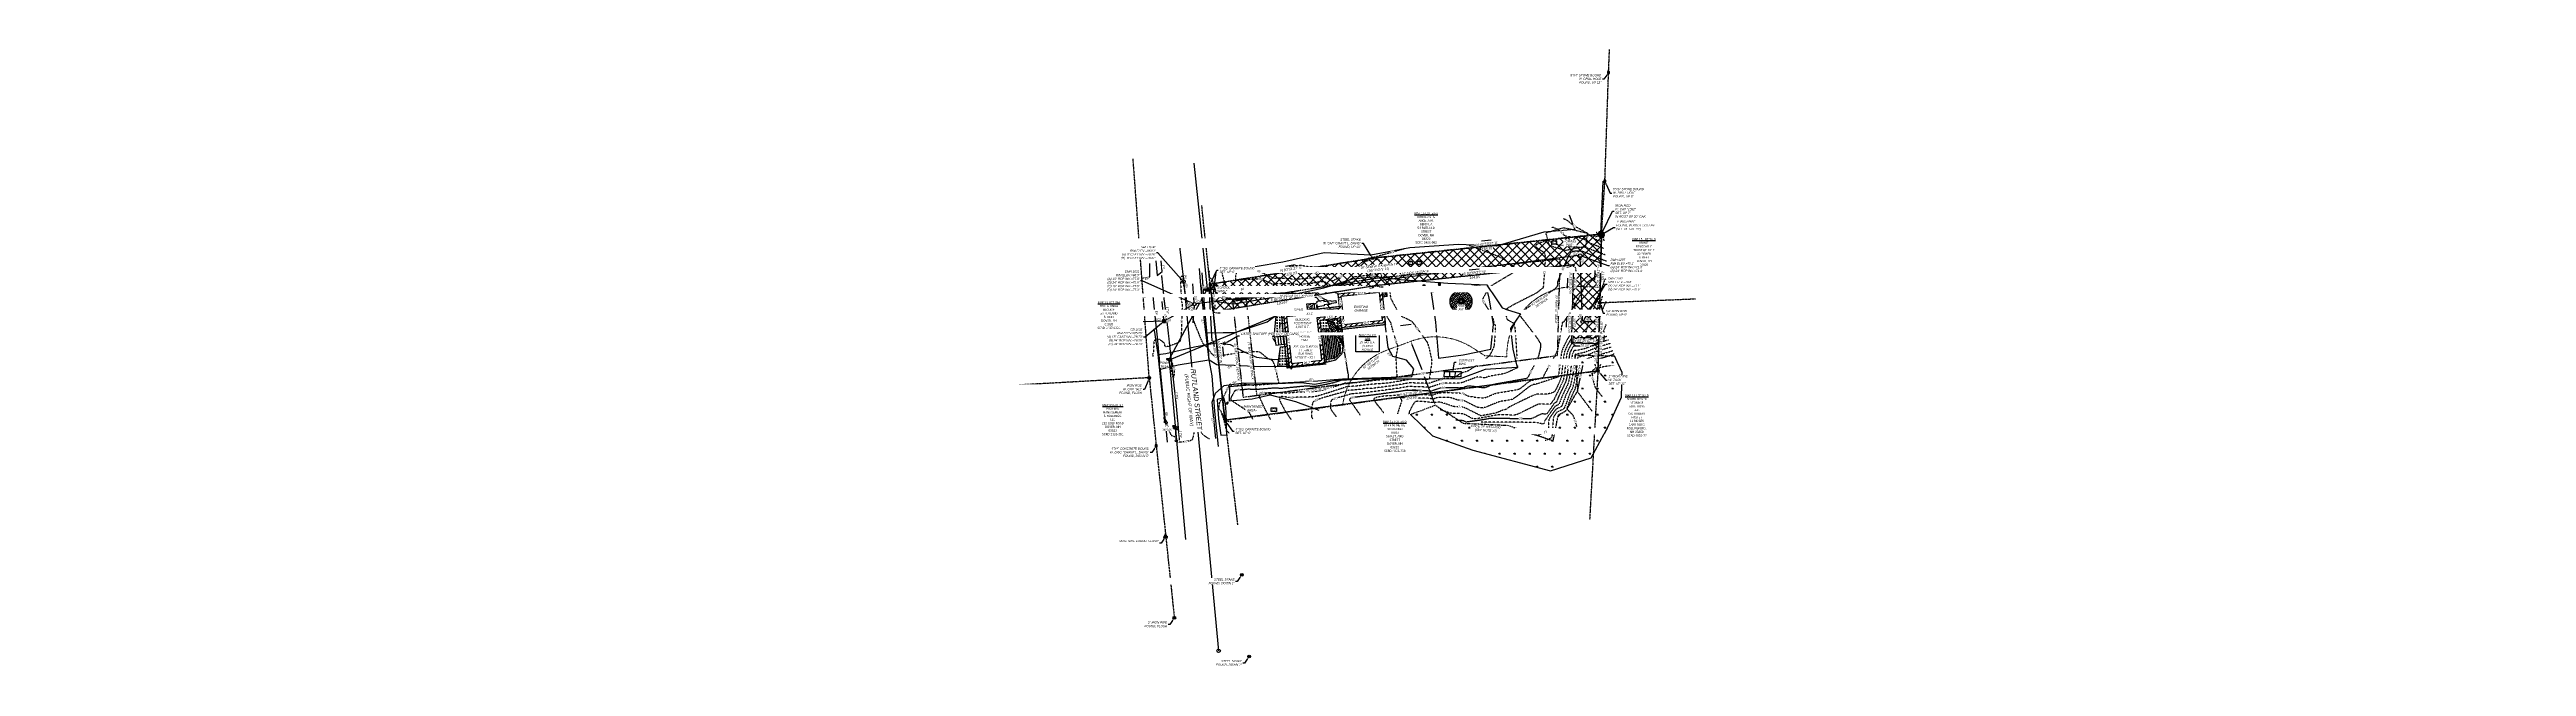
# Model space of a CAD drawing. Extents: x 1192854 to 1194663, y 250833 to 251284.
import ezdxf
from ezdxf import colors
from ezdxf.entities.mleader import LeaderData, LeaderLine
from ezdxf.enums import TextEntityAlignment as Align
from ezdxf.math import Vec2, Vec3

# ---------------------------------------------------------------- set-up
doc = ezdxf.new("R2010")
doc.units = 0
doc.header["$MEASUREMENT"] = 0
doc.header["$PDMODE"] = 2
doc.header["$PDSIZE"] = 1.6
for name, pattern in [('CENTER2', [1.125, 0.75, -0.125, 0.125, -0.125]), ('DASHED', [0.75, 0.5, -0.25]), ('DASHED2', [0.375, 0.25, -0.125]), ('DOT2', [0.125, 0, -0.125]), ('HIDDEN2', [0.1875, 0.125, -0.0625]), ('LN103', [1.875, 1, -0.125, 0.125, -0.125, 0.125, -0.125, 0.125, -0.125]), ('LN53', [1.25, 0.75, -0.125, 0, -0.125, 0, -0.125, 0, -0.125]), ('PHANTOM2', [1.25, 0.625, -0.125, 0.125, -0.125, 0.125, -0.125])]:
    doc.linetypes.add(name, pattern=pattern)
doc.layers.add('HATCH-BOUNDARY', color=2, linetype='Continuous', plot=False)
for name, color, linetype in [('LOT-TXT', 4, 'Continuous'), ('PNTDESC', 41, 'Continuous'), ('PNTELEV', 41, 'Continuous'), ('PNTNO', 41, 'Continuous'), ('PNTS-TRAV', 1, 'Continuous'), ('X-BLDG', 17, 'Continuous'), ('X-BLDG-DECK', 7, 'Continuous'), ('X-BLDG-HATCH', 8, 'Continuous'), ('X-BLDG-OH', 1, 'DASHED'), ('X-BLDG-STEPS', 141, 'Continuous'), ('X-BLDG-TXT', 1, 'Continuous'), ('X-BLDG-TXT-DIMS', 1, 'Continuous'), ('X-BND', 5, 'Continuous'), ('X-BND-ABUTTERS', 1, 'CENTER2'), ('X-BND-ABUTTERS-TXT', 1, 'Continuous'), ('X-BND-EASE', 1, 'DASHED'), ('X-BND-EASE-HATCH', 9, 'Continuous'), ('X-BND-EASE-TXT', 1, 'Continuous'), ('X-BND-ENCROACHMENTS', 2, 'Continuous'), ('X-BND-MON', 1, 'Continuous'), ('X-BND-MON-TXT', 1, 'Continuous'), ('X-BND-TRAVERSE', 40, 'DASHED'), ('X-BND-TXT', 2, 'Continuous'), ('X-EOP-ASPH', 11, 'Continuous'), ('X-EOP-CONC', 7, 'Continuous'), ('X-EOP-CONC-HATCH', 8, 'Continuous'), ('X-EOP-PAVER-BRICK', 161, 'Continuous'), ('X-EOP-STRIPING', 9, 'Continuous'), ('X-EOP-TXT', 9, 'Continuous'), ('X-FENCE-CLINK', 1, 'CHAINLINK_1'), ('X-FENCE-PICKET', 1, 'PICKET_1'), ('X-LANDSCAPE', 9, 'Continuous'), ('X-LANDSCAPE-TXT', 9, 'Continuous'), ('X-MISC', 9, 'Continuous'), ('X-MISC-TXT', 9, 'Continuous'), ('X-POST', 1, 'Continuous'), ('X-POST-TXT', 7, 'Continuous'), ('X-ROADNAME', 2, 'Continuous'), ('X-SETBACK-STRUCT', 7, 'PHANTOM2'), ('X-SETBACK-STRUCT-TXT', 7, 'Continuous'), ('X-SETBACK-WET-TXT', 7, 'Continuous'), ('X-SHRUBLINE', 9, 'TREELINE_R'), ('X-SIGN', 11, 'Continuous'), ('X-SIGN-TXT', 9, 'Continuous'), ('X-SRF-CONT-MJR', 1, 'DASHED2'), ('X-SRF-CONT-MNR', 9, 'HIDDEN2'), ('X-SRF-TXT-CONT', 7, 'Continuous'), ('X-STONEWALL', 8, 'STONEWALL'), ('X-TREE', 9, 'Continuous'), ('X-TREELINE', 9, 'TREELINE_R'), ('X-UTIL-DRAIN', 202, 'Flow2'), ('X-UTIL-DRAIN-STRUCT', 202, 'Continuous'), ('X-UTIL-DRAIN-TXT', 203, 'Continuous'), ('X-UTIL-ELEC-OH', 24, 'X-OHW1.0-0.08'), ('X-UTIL-ELEC-STRUCT', 24, 'Continuous'), ('X-UTIL-ELEC-TXT', 23, 'Continuous'), ('X-UTIL-GAS', 42, 'X-GAS1.0-0.08'), ('X-UTIL-GAS-STRUCT', 42, 'Continuous'), ('X-UTIL-GAS-TXT', 43, 'Continuous'), ('X-UTIL-SEWER', 95, 'X-SEWER1.0-0.08'), ('X-UTIL-SEWER-STRUCT', 95, 'Continuous'), ('X-UTIL-SEWER-TXT', 93, 'Continuous'), ('X-UTIL-WATER', 163, 'X-WATER1.0-0.08'), ('X-UTIL-WATER-STRUCT', 163, 'Continuous'), ('X-UTIL-WATER-TXT', 161, 'Continuous'), ('X-WET', 13, 'LN53'), ('X-WET-SWAMPSYM', 9, 'Continuous'), ('X-WET-TXT', 9, 'Continuous')]:
    doc.layers.add(name, color=color, linetype=linetype)
doc.layers.add('X-SETBACK-WET', color=4, linetype='LN103', lineweight=9)
doc.styles.add('NS EX', font='ariali.ttf')
doc.styles.add('PTXT', font='TXT')
doc.styles.get("Standard").update_dxf_attribs({"font": 'ariali.ttf'})
doc.linetypes.add('CHAINLINK_1', pattern='A,1,-0.1,[133,AECCLAND,S=0.0325,R=0,X=-0.0325,Y=0],-0.1', length=1.2)
doc.linetypes.add('Flow2', pattern='A,0.4,-0.1,["<",Standard,S=0.1,R=0,X=0,Y=-0.05],-0.1', length=0.6)
doc.linetypes.add('PICKET_1', pattern='A,1,-0.05,["V",Standard,S=0.075,R=0,X=-0.025,Y=-0.0375],-0.05', length=1.1)
doc.linetypes.add('PICKET_4', pattern='A,0.25,-0.1,["V",Standard,S=0.075,R=0,X=-0.025,Y=-0.0375],-0.1', length=0.45)
doc.linetypes.add('STONEWALL', pattern='A,0,-0.0625,[131,AECCLAND,S=1,R=0,X=0,Y=0],-0.06303', length=0.12553)
doc.linetypes.add('TREELINE_R', pattern='A,0,-0.13,[130,AECCLAND,S=0.13,R=180,X=0,Y=0],-0.12', length=0.25)
doc.linetypes.add('X-GAS1.0-0.08', pattern='A,1,-0.1,[" G",NS EX,S=0.08,R=0,X=-0.08,Y=-0.04],-0.1', length=1.2)
doc.linetypes.add('X-OHW1.0-0.08', pattern='A,1,-0.1,[" OHW",NS EX,S=0.08,R=0,X=-0.08,Y=-0.03],-0.25', length=1.35)
doc.linetypes.add('X-SEWER1.0-0.08', pattern='A,1,-0.1,[" S",NS EX,S=0.08,R=0,X=-0.08,Y=-0.04],-0.08', length=1.18)
doc.linetypes.add('X-UTIL0.2-0.08', pattern='A,0.2,-0.1,[" U",NS EX,S=0.08,R=0,X=-0.08,Y=-0.04],-0.1', length=0.4)
doc.linetypes.add('X-WATER1.0-0.08', pattern='A,1,-0.1,[" W",NS EX,S=0.08,R=0,X=-0.08,Y=-0.04],-0.1', length=1.2)
doc.dimstyles.get("Standard").update_dxf_attribs({"dimtxt": 0.18, "dimasz": 0.18, "dimexe": 0.18, "dimexo": 0.0625, "dimgap": 0.09, "dimtad": 0, "dimtih": 1, "dimtoh": 1, "dimdec": 4, "dimzin": 0, "dimdsep": 46, "dimtxsty": 'Standard', "dimcen": 0.09, "dimadec": 0, "dimazin": 0, "dimtfac": 1, "dimtdec": 4, "dimtofl": 0, "dimtmove": 0, "dimatfit": 3, "dimfxl": 1, "dimtolj": 1, "dimtzin": 0, "dimarcsym": 0})
pattern_1 = [(97, (0, 0), (-1.2411789626, -0.1523976139), []), (142, (0, 0), (-2.176671146, -2.786012019), [1.768, -3.5355])]
pattern_2 = [(0, (0, 0.5), (0, 2), [1, -1]), (90, (0.5, 0), (-2, 1e-16), [1, -1])]

# ---------------------------------------------------------------- blocks, each defined once
blk = doc.blocks.new('Bound')
for p, q in [((0.035, 0.035), (-0.035, 0.035)), ((-0.035, 0.035), (-0.035, -0.035)), ((0.035, -0.035), (0.035, 0.035)), ((-0.035, -0.035), (0.035, -0.035))]:
    blk.add_line(p, q)
blk.add_circle((0, 0), 0.00322)
blk = doc.blocks.new('SPT26')
at = {"color": 0, "linetype": 'Continuous'}
for radius in [0.5, 0.25]:
    blk.add_circle((0, 0), radius, dxfattribs=at)
blk = doc.blocks.new('DMH')
blk.add_circle((0, 0), 0.0625)
at = {"style": 'NS EX'}
blk.add_text('D', height=0.08, dxfattribs=at).set_placement((0, 0), align=Align.MIDDLE)
blk = doc.blocks.new('SPT213')
at = {"color": 0, "lineweight": 30}
for p, q in [((-0.5, -0.5), (0.5, 0.5)), ((0.5, -0.5), (-0.5, 0.5))]:
    blk.add_line(p, q, dxfattribs=at)
at = {"color": 0, "lineweight": 30, "flags": 128}
blk.add_lwpolyline([(-0.5, -0.5), (0.5, -0.5), (0.5, 0.5), (-0.5, 0.5), (-0.5, -0.5)], dxfattribs=at)
blk = doc.blocks.new('SPT55')
at = {"color": 0, "linetype": 'Continuous'}
blk.add_lwpolyline([(-0.25, 0.5), (0.25, -0.5), (-0.25, -0.5), (0.25, 0.5)], close=True, dxfattribs=at)
blk = doc.blocks.new('*D83')
at = {"layer": 'Defpoints', "color": 0}
for p in [(1193848.3, 251071.1), (1193848.3, 251071.1), (1193866.2, 251024.4)]:
    blk.add_point(p, dxfattribs=at)
at = {"layer": 'X-SETBACK-WET-TXT', "color": 0, "lineweight": -2}
for p, q in [((1193849.1, 251068.9), (1193856.2, 251050.4)), ((1193865.3, 251026.6), (1193858.2, 251045.1))]:
    blk.add_line(p, q, dxfattribs=at)
at = {"layer": 'X-SETBACK-WET-TXT', "color": 0}
for points in [[(1193849.5, 251069), (1193848.8, 251068.7), (1193848.3, 251071.1)], [(1193864.9, 251026.5), (1193865.7, 251026.8), (1193866.2, 251024.4)]]:
    blk.add_solid(points, dxfattribs=at)
at = {"layer": 'X-SETBACK-WET-TXT', "color": 0, "insert": (1193857.2, 251047.8), "char_height": 1.6, "attachment_point": 5, "bg_fill": 3, "box_fill_scale": 1.25, "bg_fill_color": 256, "bg_fill_true_color": 13158600, "bg_fill_transparency": 0}
blk.add_mtext("\\A1;50'", dxfattribs=at)
blk = doc.blocks.new('u_pole')
for p, q in [((0, 0.0375), (-0.075, 0.0375)), ((0, -0.0375), (0.075, -0.0375))]:
    blk.add_line(p, q)
blk.add_circle((0, 0), 0.0375)
for centre, start, end in [((-0.075, 0.01875), 90, 270), ((0.075, -0.01875), 270, 90)]:
    blk.add_arc(centre, 0.01875, start, end)
blk = doc.blocks.new('X-SITE-SIGN-1')
at = {"color": 0}
blk.add_line((-1.25, 0), (1.25, 0), dxfattribs=at)
blk.add_circle((0, -0.35), 0.35, dxfattribs=at)
blk = doc.blocks.new('SPT155')
at = {"color": 0}
blk.add_lwpolyline([(-0.067, -0.033), (-0.067, 0.033), (0.067, 0.033), (0.067, -0.033)], close=True, dxfattribs=at)
blk = doc.blocks.new('Water Shutoff')
blk.add_circle((0, 0), 0.04)
at = {"style": 'NS EX'}
for s, rotation, p in [('W', 45, (-0.041, 0.035)), ('O', 315, (0.039, 0.035))]:
    blk.add_text(s, height=0.04, rotation=rotation, dxfattribs=at).set_placement(p, align=Align.CENTER)
blk.add_text('S', height=0.04, dxfattribs=at).set_placement((-0.001, 0.055), align=Align.CENTER)
blk = doc.blocks.new('BASIN')
at = {"color": 0}
for p, q in [((-0.05, 0.05), (-0.05, -0.05)), ((0.05, 0.05), (-0.05, 0.05)), ((-0.05, 0.017), (0.05, 0.017)), ((-0.017, -0.05), (-0.017, 0.05)), ((0.017, 0.05), (0.017, -0.05)), ((0.05, -0.05), (0.05, 0.05)), ((0.05, -0.017), (-0.05, -0.017)), ((-0.05, -0.05), (0.05, -0.05))]:
    blk.add_line(p, q, dxfattribs=at)
blk = doc.blocks.new('smh')
blk.add_circle((0, 0), 0.0625)
at = {"style": 'NS EX'}
blk.add_text('S', height=0.075, dxfattribs=at).set_placement((0, -0.0375), align=Align.CENTER)
blk = doc.blocks.new('*U84')
at = {"linetype": 'Continuous'}
blk.add_line((0, 0), (0.432, 0), dxfattribs=at)
blk.add_arc((0.05, 0), 0.0499, 90, 270, dxfattribs=at)
blk = doc.blocks.new('STA')
for p, q in [((-0.004, 0.1), (-0.079, -0.05)), ((0.071, -0.05), (-0.004, 0.1)), ((-0.079, -0.05), (0.071, -0.05))]:
    blk.add_line(p, q)
blk.add_circle((0, 0), 0.0125)
blk = doc.blocks.new('SPT52')
at = {"color": 0, "linetype": 'Continuous'}
for p, q in [((-0.52, 0.01), (-0.35, 0.02)), ((-0.39, 0.02), (-0.51, -0.06)), ((-0.31, 0.09), (-0.5, 0.13)), ((-0.25, 0.12), (-0.5, 0.05)), ((-0.48, -0.18), (-0.2, 0)), ((-0.38, 0.15), (-0.47, 0.18)), ((-0.45, 0.22), (-0.41, 0.16)), ((-0.44, 0.24), (-0.26, 0.21)), ((-0.39, 0.3), (-0.3, 0.27)), ((-0.38, 0.15), (-0.25, 0.12)), ((-0.26, 0.21), (-0.35, 0.38)), ((-0.35, 0.02), (-0.2, 0)), ((-0.21, 0.3), (-0.32, 0.39)), ((-0.2, 0), (-0.31, 0.09)), ((-0.26, 0.21), (-0.2, 0.2)), ((-0.25, 0.44), (-0.2, 0.2)), ((-0.06, 0.08), (-0.25, 0.12)), ((-0.15, 0.3), (-0.23, 0.46)), ((-0.2, 0.2), (-0.06, 0.08)), ((-0.2, 0), (0, 0)), ((-0.19, 0.48), (-0.18, 0.37)), ((-0.14, 0.5), (-0.15, 0.3)), ((-0.15, 0.3), (-0.13, 0.14)), ((-0.1, 0.33), (-0.09, 0.5)), ((-0.05, 0.22), (-0.1, 0.33)), ((0, 0), (-0.08, -0.09)), ((-0.06, 0.08), (-0.05, 0.22)), ((0, 0), (-0.06, 0.08)), ((-0.05, 0.22), (0, 0.41)), ((0, 0.41), (-0.01, 0.51)), ((0.05, 0.5), (0, 0.42)), ((0, 0), (0.14, 0.15)), ((0.1, 0), (0, 0)), ((0, 0), (0.04, -0.09)), ((0.3, 0.38), (0.04, 0.17)), ((0.04, 0.17), (0.07, 0.29)), ((0.04, 0.17), (0.05, 0.05)), ((0.07, 0.29), (0.08, 0.49)), ((0.19, 0.46), (0.07, 0.29)), ((0.19, 0.08), (0.1, 0)), ((0.13, 0.48), (0.15, 0.4)), ((0.14, 0.15), (0.22, 0.44)), ((0.34, 0.35), (0.15, 0.21)), ((0.19, 0.08), (0.44, 0.21)), ((0.22, 0.19), (0.19, 0.08)), ((0.47, 0.08), (0.19, 0.08)), ((0.21, -0.07), (0.45, 0.15)), ((0.37, 0.32), (0.22, 0.19)), ((0.48, 0.05), (0.28, -0.01)), ((0.34, 0.16), (0.39, 0.29)), ((0.37, 0.01), (0.49, -0.03)), ((-0.21, -0.11), (-0.52, -0.11)), ((-0.46, -0.22), (-0.21, -0.11)), ((-0.16, -0.2), (-0.42, -0.3)), ((-0.21, -0.11), (-0.33, -0.38)), ((-0.18, -0.37), (-0.26, -0.43)), ((-0.08, -0.09), (-0.21, -0.11)), ((-0.19, -0.36), (-0.16, -0.2)), ((-0.11, -0.49), (-0.19, -0.36)), ((-0.16, -0.42), (-0.17, -0.48)), ((-0.16, -0.2), (-0.08, -0.09)), ((-0.13, -0.49), (-0.07, -0.35)), ((-0.08, -0.09), (-0.06, -0.36)), ((-0.07, -0.49), (-0.01, -0.37)), ((-0.06, -0.36), (-0.03, -0.5)), ((0.05, -0.18), (-0.01, -0.37)), ((-0.01, -0.37), (0.03, -0.51)), ((0.04, -0.09), (0.13, -0.11)), ((0.05, -0.18), (0.04, -0.09)), ((0.33, -0.38), (0.05, -0.18)), ((0.05, -0.5), (0.1, -0.22)), ((0.07, -0.41), (0.1, -0.44)), ((0.28, -0.01), (0.09, 0)), ((0.2, -0.47), (0.09, -0.3)), ((0.1, -0.23), (0.24, -0.44)), ((0.13, -0.49), (0.1, -0.44)), ((0.13, -0.11), (0.21, -0.07)), ((0.26, -0.15), (0.13, -0.11)), ((0.16, -0.4), (0.15, -0.49)), ((0.31, -0.41), (0.19, -0.37)), ((0.21, -0.07), (0.41, -0.16)), ((0.4, -0.3), (0.23, -0.31)), ((0.49, -0.11), (0.26, -0.15)), ((0.26, -0.15), (0.38, -0.33)), ((0.28, -0.01), (0.49, -0.09)), ((0.44, -0.24), (0.29, -0.2)), ((0.41, -0.16), (0.45, -0.2))]:
    blk.add_line(p, q, dxfattribs=at)
blk = doc.blocks.new('SRVPNO2')
at = {"layer": 'PNTDESC', "style": 'PTXT'}
blk.add_attdef('DESC2', (1.5, -1.75), '', height=1, dxfattribs=at)
at = {"layer": 'PNTELEV', "style": 'PTXT'}
blk.add_attdef('ELEV2', (1.5, -0.5), '', height=1, dxfattribs=at)
at = {"layer": 'PNTNO', "style": 'PTXT'}
blk.add_attdef('PT#', (1.5, 0.75), '', height=1, dxfattribs=at)

msp = doc.modelspace()

# ---------------------------------------------------------------- hatches: boundary and pattern name
at = {"layer": 'X-BLDG-HATCH', "transparency": 33554687}
h = msp.add_hatch(dxfattribs=at)
h.set_pattern_fill('ANSI31', color=256, scale=20, style=0)
h.paths.add_polyline_path([(1193759.25025, 251052.66364), (1193785.42759, 251055.45037), (1193782.02476, 251086.69437), (1193791.93951, 251087.81848), (1193796.88133, 251088.33519), (1193797.55969, 251081.21551), (1193829.8286, 251084.7497), (1193827.19592, 251109.07267), (1193794.8214, 251105.60471), (1193796.04904, 251095.21397), (1193755.15269, 251090.7516)])
h.paths.add_polyline_path([(1193761.02508, 251054.86388), (1193783.22227, 251057.2269), (1193779.82093, 251088.45731), (1193791.72286, 251089.80673), (1193798.68086, 251090.53426), (1193799.35828, 251083.42445), (1193827.62527, 251086.52034), (1193825.42252, 251106.87127), (1193797.04482, 251103.83145), (1193798.27199, 251093.44466), (1193757.35482, 251088.98001)], flags=16)
h = msp.add_hatch(dxfattribs=at)
h.set_pattern_fill('DOLMIT', color=256, scale=5, angle=97)
h.set_pattern_definition(pattern_1)
h.paths.add_polyline_path([(1193831.00377, 251103.8489), (1193830.59349, 251108.15478), (1193827.33346, 251107.80192), (1193827.79888, 251103.50201)])
h = msp.add_hatch(dxfattribs=at)
h.set_pattern_fill('DOLMIT', color=256, scale=5, angle=97)
h.set_pattern_definition(pattern_1)
h.paths.add_polyline_path([(1193785.22548, 251057.30603), (1193790.77145, 251058.23628), (1193793.91183, 251059.6905), (1193796.08251, 251062.55146), (1193796.80808, 251066.14214), (1193795.26373, 251070.63589), (1193792.38044, 251074.59081), (1193787.0655, 251080.55342), (1193782.74388, 251080.0916)])
at = {"layer": 'X-BND-EASE-HATCH', "transparency": 33554687}
h = msp.add_hatch(dxfattribs=at)
h.set_pattern_fill('ANSI37', color=256, scale=35)
h.paths.add_polyline_path([(1193987.59967, 251149.49322), (1193820.22613, 251131.87482), (1193701.55308, 251112.77642), (1193703.72955, 251092.86935), (1193822.86384, 251112.04198), (1193967.01823, 251127.21624), (1193965.49041, 251070.08497), (1193985.48256, 251069.53308)])
at = {"layer": 'X-EOP-CONC-HATCH', "transparency": 33554687}
h = msp.add_hatch(dxfattribs=at)
h.set_pattern_fill('CONC', color=256, scale=8)
h.set_pattern_definition([(0, (1193782.6904, 251101.1084), (0, 8), [0, -8]), (0, (1193782.7704, 251098.3084), (0, 8), [0, -8]), (0, (1193783.0104, 251102.6284), (0, 8), [0, -8]), (338.199, (1193778.8504, 251100.1484), (24, -8), [0.8616, -42.2197]), (216.87, (1193779.6504, 251099.8284), (24, 16), [0.4, -39.6]), (130.601, (1193779.3304, 251099.5884), (40, -47.99999), [0.73756, -73.0188]), (206.565, (1193776.6904, 251098.6284), (-8, -8), [0.179, -17.7097]), (326.31, (1193776.5304, 251098.5484), (16, -8), [0.2884, -28.556]), (108.435, (1193776.7704, 251098.3884), (-8, 16), [0.253, -25.0452]), (225, (1193781.8104, 251097.8284), (-9e-16, -8), [0.3394, -10.9743]), (0, (1193781.5704, 251097.5884), (8, 8), [0.48, -7.52]), (135, (1193782.0504, 251097.5884), (-8, 2e-15), [0.3394, -10.9743]), (251.565, (1193780.8504, 251102.9484), (8, 16), [0.253, -25.0452]), (0, (1193780.7704, 251102.7084), (8, 8), [0.4, -7.6]), (143.13, (1193781.1704, 251102.7084), (-24, 16), [0.4, -39.6]), (213.69, (1193776.6104, 251103.0284), (16, 8), [0.2884, -28.556]), (341.565, (1193776.3704, 251102.8684), (-16, 8), [0.506, -24.7923]), (126.87, (1193776.8504, 251102.7084), (16, -24), [0.4, -39.6]), (0, (1193778.9304, 251102.7084), (0, 8), [0, -8]), (0, (1193776.7704, 251100.6284), (0, 8), [0, -8]), (0, (1193779.0104, 251097.6684), (0, 8), [0, -8]), (0, (1193781.1704, 251100.1484), (0, 8), [0, -8]), (0, (1193778.8504, 251101.5084), (0, 8), [0, -8]), (0, (1193777.0904, 251101.7484), (0, 8), [0, -8]), (0, (1193777.8104, 251101.2684), (0, 8), [0, -8]), (0, (1193777.4904, 251099.3484), (0, 8), [0, -8]), (0, (1193775.5704, 251099.6684), (0, 8), [0, -8]), (0, (1193775.6504, 251101.5084), (0, 8), [0, -8]), (0, (1193775.4104, 251103.2684), (0, 8), [0, -8]), (0, (1193777.8904, 251103.5884), (0, 8), [0, -8]), (0, (1193779.6504, 251103.9084), (0, 8), [0, -8]), (0, (1193782.4504, 251103.5884), (0, 8), [0, -8]), (0, (1193780.5304, 251101.1084), (0, 8), [0, -8]), (0, (1193779.7304, 251102.5484), (0, 8), [0, -8]), (0, (1193780.3704, 251098.7084), (0, 8), [0, -8]), (0, (1193777.9704, 251098.3084), (0, 8), [0, -8]), (0, (1193780.3704, 251096.5484), (0, 8), [0, -8]), (0, (1193777.7304, 251097.0284), (0, 8), [0, -8]), (0, (1193775.1704, 251096.7884), (0, 8), [0, -8]), (0, (1193776.1304, 251096.3884), (0, 8), [0, -8]), (0, (1193776.2104, 251097.5084), (0, 8), [0, -8]), (0, (1193781.5704, 251096.2284), (0, 8), [0, -8]), (0, (1193782.5304, 251099.5084), (0, 8), [0, -8]), (0, (1193782.1304, 251101.9084), (0, 8), [0, -8]), (0, (1193778.4504, 251096.1484), (0, 8), [0, -8])])
h.paths.add_polyline_path([(1193772.87661, 251092.91875), (1193772.22776, 251098.45066), (1193777.3042, 251099.05814), (1193777.95305, 251093.52622)])
at = {"layer": 'X-EOP-PAVER-BRICK', "transparency": 33554687}
h = msp.add_hatch(dxfattribs=at)
h.set_pattern_fill('BRICK23', color=256, scale=0.3, angle=45, style=0)
h.set_pattern_definition([(225, (0, 3.394), (2.545584412, -2.545584412), [2.4, -2.4]), (315, (-0.8485, 4.2426), (3.39411255, 3.39411255), []), (45, (0, 0), (-2.545584412, 2.545584412), []), (315, (-0.8485, 2.5456), (3.39411255, 3.39411255), [2.4, -1.2]), (315, (0.8485, 5.9397), (3.39411255, 3.39411255), []), (45, (0.8485, 2.5456), (-2.545584412, 2.545584412), [2.4, -2.4]), (135, (1.697, 3.394), (-3.39411255, -3.39411255), [2.4, -1.2])])
h.paths.add_polyline_path([(1193892.9355, 251100.28015, 1), (1193876.9355, 251100.28015, 1)])
h.paths.add_polyline_path([(1193886.9344, 251100.46723, 1), (1193882.9344, 251100.46723, 1)], flags=16)
h = msp.add_hatch(dxfattribs=at)
h.set_pattern_fill('BRICK23', color=256, scale=0.3, angle=45, style=0)
h.set_pattern_definition([(225, (0, 3.394), (2.545584412, -2.545584412), [2.4, -2.4]), (315, (-0.8485, 4.2426), (3.39411255, 3.39411255), []), (45, (0, 0), (-2.545584412, 2.545584412), []), (315, (-0.8485, 2.5456), (3.39411255, 3.39411255), [2.4, -1.2]), (315, (0.8485, 5.9397), (3.39411255, 3.39411255), []), (45, (0.8485, 2.5456), (-2.545584412, 2.545584412), [2.4, -2.4]), (135, (1.697, 3.394), (-3.39411255, -3.39411255), [2.4, -1.2])])
h.paths.add_polyline_path([(1193799.10498, 251068.28732), (1193798.07788, 251080.52108), (1193797.72772, 251080.49168), (1193795.65808, 251080.5345), (1193792.94773, 251082.57702), (1193791.51622, 251084.99209), (1193787.72336, 251084.58986), (1193789.06093, 251081.00757), (1193791.12043, 251077.10032), (1193796.53216, 251072.35261), (1193799.09676, 251068.28663)])
at = {"layer": 'X-LANDSCAPE', "transparency": 33554687}
h = msp.add_hatch(dxfattribs=at)
h.set_pattern_fill('PLUS', scale=2, style=0)
h.set_pattern_definition(pattern_2)
h.paths.add_polyline_path([(1193754.77778, 251090.57948), (1193749.7617, 251089.84269), (1193748.45507, 251074.49298), (1193748.56498, 251074.33638), (1193756.82309, 251075.22479), (1193755.16671, 251090.62132)])
h.paths.add_polyline_path([(1193752.91672, 251067.03385), (1193751.06785, 251053.08872), (1193757.98951, 251052.78566), (1193759.22284, 251052.91835), (1193757.6495, 251067.543)])
h = msp.add_hatch(dxfattribs=at)
h.set_pattern_fill('AR-B816C', color=256, scale=0.1, style=0)
h.set_pattern_definition([(0, (0, 0), (0.80001, 0.80001), [1.56011, -0.03741]), (0, (-0.8, 0.0374), (0.80001, 0.80001), [1.56011, -0.03741]), (90, (0, 0), (-0.80001, 0.80001), [-0.83741, 0.76011]), (90, (-0.0374, 0), (-0.80001, 0.80001), [-0.83741, 0.76011])])
h.paths.add_polyline_path([(1193886.9344, 251100.46723, 1), (1193882.9344, 251100.46723, 1)])
h.paths.add_polyline_path([(1193885.9344, 251100.46723, 1), (1193883.9344, 251100.46723, 1)], flags=16)

# ---------------------------------------------------------------- linework, layer by layer
at = {"layer": 'HATCH-BOUNDARY'}
msp.add_lwpolyline([(1193694.8459, 251112.05537), (1193696.8257, 251092.12)], dxfattribs=at)
msp.add_lwpolyline([(1193761.02508, 251054.86388), (1193783.22227, 251057.2269), (1193779.82093, 251088.45731), (1193791.72286, 251089.80673), (1193798.68086, 251090.53426), (1193799.35828, 251083.42445), (1193827.62527, 251086.52034), (1193825.42252, 251106.87127), (1193797.04482, 251103.83145), (1193798.27199, 251093.44466), (1193757.35482, 251088.98001)], close=True, dxfattribs=at)
at = {"layer": 'PNTS-TRAV'}
msp.add_point((1193669.10404, 250928.55085), dxfattribs=at)
at = {"layer": 'X-BLDG'}
msp.add_lwpolyline([(1193759.25025, 251052.66364), (1193785.42759, 251055.45037), (1193782.02476, 251086.69437), (1193796.88133, 251088.33519), (1193796.88133, 251088.33519), (1193797.55969, 251081.21551), (1193829.8286, 251084.7497), (1193827.19592, 251109.07267), (1193794.8214, 251105.60471), (1193796.04904, 251095.21397), (1193755.15269, 251090.7516)], close=True, dxfattribs=at)
at = {"layer": 'X-BLDG-DECK'}
for points in [[(1193830.59349, 251108.15478), (1193827.33346, 251107.80192)], [(1193831.00377, 251103.8489), (1193827.79888, 251103.50201)]]:
    msp.add_lwpolyline(points, dxfattribs=at)
at = {"layer": 'X-BLDG-DECK', "flags": 128}
for points in [[(1193831.00377, 251103.8489), (1193830.59349, 251108.15478)], [(1193782.74388, 251080.0916), (1193787.0655, 251080.55342), (1193792.38044, 251074.59081), (1193795.26373, 251070.63589), (1193796.80808, 251066.14214), (1193796.08251, 251062.55146), (1193793.91183, 251059.6905), (1193790.77145, 251058.23628), (1193785.22548, 251057.30603)]]:
    msp.add_lwpolyline(points, dxfattribs=at)
at = {"layer": 'X-BLDG-OH'}
for points in [[(1193753.70475, 251091.65645), (1193795.88063, 251096.63942)], [(1193829.87187, 251083.47542), (1193829.73345, 251084.73928)]]:
    msp.add_lwpolyline(points, dxfattribs=at)
at = {"layer": 'X-BLDG-OH', "flags": 128}
for points in [[(1193786.46212, 251054.49552), (1193757.96848, 251051.58958), (1193753.70475, 251091.65645)], [(1193794.51395, 251088.08766), (1193795.22334, 251080.10597), (1193797.70095, 251080.00189), (1193829.87187, 251083.47542)]]:
    msp.add_lwpolyline(points, dxfattribs=at)
at = {"layer": 'X-BLDG-STEPS'}
for points in [[(1193748.56498, 251074.33638), (1193756.82309, 251075.22479)], [(1193787.72336, 251084.58986), (1193787.41546, 251087.30555)], [(1193787.52058, 251086.37836), (1193791.31437, 251086.78069)], [(1193787.62197, 251085.48411), (1193791.42131, 251085.88707)], [(1193787.72336, 251084.58986), (1193791.51622, 251084.99209)], [(1193749.71297, 251068.40039), (1193757.46752, 251069.23463)]]:
    msp.add_lwpolyline(points, dxfattribs=at)
at = {"layer": 'X-BLDG-STEPS', "flags": 128}
for points in [[(1193748.56498, 251074.33638), (1193749.71297, 251068.40039)], [(1193750.97577, 251074.59573), (1193751.6202, 251068.60557)], [(1193752.883, 251074.80091), (1193753.52743, 251068.81075)], [(1193754.79023, 251075.0061), (1193755.43466, 251069.01593)], [(1193791.51622, 251084.99209), (1193791.20663, 251087.73538)]]:
    msp.add_lwpolyline(points, dxfattribs=at)
at = {"layer": 'X-BND-ABUTTERS'}
for points in [[(1193987.59967, 251149.49322), (1193990.04671, 251188.22667), (1193992.71048, 251267.65129), (1193993.42204, 251284.4046)], [(1193701.55308, 251112.77642), (1193695.47692, 251170.49951)], [(1193986.30567, 251099.34172), (1194056.35167, 251102.21174)], [(1193657.09998, 251044.49956), (1193500.14132, 251035.75054)], [(1193984.9309, 251049.54069), (1193978.87873, 250940.80152)], [(1193712.42147, 251013.36879), (1193721.66008, 250936.93204)]]:
    msp.add_lwpolyline(points, dxfattribs=at)
at = {"layer": 'X-BND-TXT'}
for points in [[(1193966.5489, 251071.76761), (1193967.03637, 251072.69168), (1193967.10257, 251072.96803)], [(1193967.25736, 251073.61422), (1193967.56694, 251074.90659)], [(1193983.91324, 251073.15443), (1193983.67543, 251074.46191)], [(1193984.51875, 251071.27155), (1193984.083, 251072.2211), (1193984.03215, 251072.50069)], [(1193965.49041, 251070.08497), (1193966.09407, 251070.90542), (1193966.23887, 251071.17991)], [(1193965.49041, 251070.08497), (1193966.27891, 251069.44014), (1193966.54563, 251069.28149)], [(1193967.11671, 251068.94181), (1193968.01464, 251068.40772), (1193968.28725, 251068.32747)], [(1193968.92467, 251068.13983), (1193970.19952, 251067.76456)], [(1193983.7959, 251068.48138), (1193982.86988, 251067.99763), (1193982.59326, 251067.93255)], [(1193985.48279, 251069.53308), (1193984.65992, 251068.93273), (1193984.38485, 251068.78904)], [(1193985.48279, 251069.53308), (1193984.83797, 251068.74458), (1193984.67932, 251068.47785)], [(1193985.48279, 251069.53308), (1193984.92532, 251070.38558), (1193984.79588, 251070.66764)], [(1193714.29649, 251012.7085), (1193715.30546, 251012.43739), (1193715.58961, 251012.43393)], [(1193716.25403, 251012.42583), (1193717.58287, 251012.40963)]]:
    msp.add_lwpolyline(points, dxfattribs=at)
at = {"layer": 'X-EOP-ASPH'}
for p, q in [((1193831.64873, 251066.25062), (1193829.38011, 251084.15232)), ((1193835.15997, 251059.99143), (1193831.64873, 251066.25062)), ((1193845.20466, 251057.40725), (1193835.15997, 251059.99143)), ((1193850.53187, 251051.0609), (1193845.20466, 251057.40725)), ((1193777.35287, 251041.90055), (1193798.33955, 251043.6511)), ((1193798.33955, 251043.6511), (1193833.82247, 251044.82017)), ((1193833.82247, 251044.82017), (1193849.00629, 251045.30096)), ((1193849.00629, 251045.30096), (1193850.53187, 251051.0609))]:
    msp.add_line(p, q, dxfattribs=at)
at = {"layer": 'X-EOP-ASPH', "flags": 128}
for points in [[(1193651.42555, 251117.31826), (1193657.55568, 251118.26325), (1193657.62755, 251128.03513)], [(1193661.82071, 251129.93071), (1193662.8928, 251119.21797), (1193666.4694, 251122.03435), (1193665.76032, 251129.90902)], [(1193759.25025, 251052.66364), (1193738.6689, 251052.38188), (1193719.15502, 251053.36405), (1193706.48845, 251053.94041), (1193701.02036, 251057.24026), (1193697.40953, 251086.20851), (1193694.8751, 251111.87071), (1193693.76529, 251124.4028)], [(1193670.48412, 250997.38404), (1193668.11279, 251023.2559), (1193665.50524, 251047.54243), (1193663.052, 251074.25052), (1193661.86615, 251085.04691), (1193660.01564, 251104.1504), (1193652.35295, 251103.16958)], [(1193786.51892, 251055.78734), (1193793.56339, 251057.54378), (1193797.84392, 251061.94459), (1193799.20741, 251067.06727), (1193798.03221, 251081.06504)], [(1193705.76416, 250999.97585), (1193703.12925, 251026.55635), (1193705.5, 251033.2191), (1193711.98217, 251038.77826), (1193726.1918, 251040.728), (1193750.28158, 251040.53938), (1193771.19045, 251041.74266)]]:
    msp.add_lwpolyline(points, dxfattribs=at)
at = {"layer": 'X-EOP-ASPH'}
for points in [[(1193798.03221, 251081.06504), (1193798.01033, 251081.26486)], [(1193829.38011, 251084.15232), (1193829.32077, 251084.69408)], [(1193786.51892, 251055.78734), (1193785.42759, 251055.45037)], [(1193777.35287, 251041.90055), (1193771.19045, 251041.74266)]]:
    msp.add_lwpolyline(points, dxfattribs=at)
at = {"layer": 'X-EOP-CONC', "flags": 128}
msp.add_lwpolyline([(1193772.87661, 251092.91875), (1193772.22776, 251098.45066), (1193777.3042, 251099.05814), (1193777.95305, 251093.52622)], close=True, dxfattribs=at)
at = {"layer": 'X-EOP-PAVER-BRICK', "flags": 128}
for points in [[(1193787.72336, 251084.58986), (1193789.06093, 251081.00757), (1193791.12043, 251077.10032), (1193796.53216, 251072.35261), (1193799.09676, 251068.28663)], [(1193791.51622, 251084.99209), (1193792.94773, 251082.57702), (1193795.65808, 251080.5345), (1193797.72772, 251080.49168)]]:
    msp.add_lwpolyline(points, dxfattribs=at)
at = {"layer": 'X-EOP-PAVER-BRICK'}
for points in [[(1193797.72772, 251080.49168), (1193798.07788, 251080.52108)], [(1193799.09676, 251068.28663), (1193799.10498, 251068.28732)]]:
    msp.add_lwpolyline(points, dxfattribs=at)
at = {"layer": 'X-EOP-STRIPING', "linetype": 'DASHED2', "flags": 128}
msp.add_lwpolyline([(1193679.31501, 250998.86777), (1193676.93916, 251024.69772), (1193674.26059, 251048.57534), (1193670.78324, 251080.62647), (1193668.00136, 251102.48148), (1193666.28639, 251119.2734)], dxfattribs=at)
at = {"layer": 'X-FENCE-CLINK', "flags": 128}
msp.add_lwpolyline([(1193988.57109, 251188.17401), (1193986.79439, 251149.55875)], dxfattribs=at)
at = {"layer": 'X-FENCE-PICKET', "linetype": 'PICKET_4', "flags": 128}
msp.add_lwpolyline([(1193863.11271, 251106.69543), (1193866.265, 251085.19343), (1193868.54707, 251058.90009), (1193886.41694, 251061.34689), (1193906.61627, 251065.26912), (1193908.53682, 251083.37656), (1193905.40547, 251102.80448), (1193903.51082, 251110.41587), (1193896.28871, 251111.63032)], close=True, dxfattribs=at)
at = {"layer": 'X-FENCE-PICKET', "flags": 128}
msp.add_lwpolyline([(1193703.90735, 251071.42572), (1193704.46759, 251066.94361)], dxfattribs=at)
at = {"layer": 'X-FENCE-PICKET', "linetype": 'PICKET_4', "flags": 128}
msp.add_lwpolyline([(1193793.42841, 251042.3544), (1193809.31931, 251043.37734), (1193826.25941, 251043.90152), (1193834.08851, 251043.4022)], dxfattribs=at)
at = {"layer": 'X-LANDSCAPE', "flags": 128}
for points in [[(1193748.45507, 251074.49298), (1193749.7617, 251089.84269), (1193754.77778, 251090.57948)], [(1193757.98951, 251052.78566), (1193751.06785, 251053.08872), (1193752.91672, 251067.03385)]]:
    msp.add_lwpolyline(points, dxfattribs=at)
at = {"layer": 'X-LANDSCAPE'}
for points in [[(1193754.77778, 251090.57948), (1193755.16671, 251090.62132)], [(1193748.45507, 251074.49298), (1193748.56498, 251074.33638)], [(1193752.91672, 251067.03385), (1193757.6495, 251067.543)], [(1193757.98951, 251052.78566), (1193759.22284, 251052.91835)]]:
    msp.add_lwpolyline(points, dxfattribs=at)
for centre, radius in [((1193884.9355, 251100.28015), 8), ((1193884.9344, 251100.46723), 2), ((1193884.9344, 251100.46723), 1)]:
    msp.add_circle(centre, radius, dxfattribs=at)
at = {"layer": 'X-MISC'}
for p, q in [((1193872.65455, 251045.15935), (1193872.81443, 251049.09631)), ((1193884.81667, 251045.23539), (1193872.65455, 251045.15935)), ((1193872.81443, 251049.09631), (1193884.97655, 251049.17235)), ((1193872.81443, 251049.09631), (1193884.97655, 251049.17235)), ((1193884.97655, 251049.17235), (1193884.81667, 251045.23539))]:
    msp.add_line(p, q, dxfattribs=at)
at = {"layer": 'X-MISC', "linetype": 'DOT2', "ltscale": 0.2, "flags": 128}
msp.add_lwpolyline([(1193946.88688, 251150.49885), (1193960.07104, 251154.22751), (1193977.20476, 251150.27373), (1193976.00197, 251140.50635), (1193961.25417, 251137.43144), (1193949.54929, 251140.96309)], close=True, dxfattribs=at)
at = {"layer": 'X-MISC', "flags": 128}
for points in [[(1193829.58567, 251113.02467), (1193832.59816, 251113.357)], [(1193767.42118, 251092.164), (1193773.75225, 251092.85382), (1193780.37994, 251093.52963), (1193780.34613, 251096.34541)]]:
    msp.add_lwpolyline(points, dxfattribs=at)
msp.add_lwpolyline([(1193775.31494, 251092.83593), (1193774.93402, 251092.79755, -0.985792676), (1193774.71213, 251094.72304), (1193777.64655, 251095.10384, -0.2521794353), (1193778.18809, 251094.89689), (1193777.99349, 251095.12251), (1193777.83658, 251096.96876), (1193778.18174, 251098.47633), (1193779.70208, 251099.55703), (1193779.76012, 251100.47441), (1193784.56862, 251101.14066), (1193784.73363, 251100.26915), (1193789.91714, 251100.89516), (1193790.09781, 251100.58415), (1193793.37965, 251101.03614), (1193793.66695, 251099.21414), (1193790.23701, 251098.80981), (1193789.98739, 251098.55738), (1193785.01498, 251097.86032), (1193784.9813, 251097.00622), (1193780.06133, 251096.43365), (1193779.87024, 251097.93788), (1193779.49748, 251097.70081), (1193779.38292, 251097.21577), (1193779.49549, 251093.89808)], format="xyb", dxfattribs=at)
at = {"layer": 'X-MISC', "linetype": 'X-UTIL0.2-0.08', "flags": 128}
msp.add_lwpolyline([(1193840.59248, 251082.75171), (1193848.54773, 251083.59673)], dxfattribs=at)
at = {"layer": 'X-SHRUBLINE', "flags": 128}
msp.add_lwpolyline([(1193711.58113, 251029.80846), (1193706.85327, 251028.5763), (1193707.64716, 251014.53991), (1193709.42273, 251002.538), (1193713.88187, 251002.84692), (1193713.25019, 251019.32071), (1193712.86938, 251025.21761)], close=True, dxfattribs=at)
at = {"layer": 'X-SRF-CONT-MJR', "flags": 128}
for points, elevation in [([(1193991.1622, 251129.62264), (1193984.58104, 251132.16864), (1193976.26045, 251135.88903), (1193973.75075, 251136.77566), (1193971.45114, 251136.97652), (1193968.17969, 251136.91286), (1193966.69712, 251136.72702), (1193965.5927, 251136.40925), (1193965.16873, 251136.11329), (1193964.54801, 251135.23169), (1193963.04982, 251132.49834), (1193961.33814, 251128.86268), (1193957.89273, 251120.76237), (1193955.30977, 251114.30179), (1193955.57938, 251112.39789), (1193954.88234, 251110.97036), (1193954.11886, 251109.88531), (1193950.97174, 251107.67535), (1193935.94145, 251097.55863), (1193928.98532, 251091.87449), (1193927.9434, 251091.32211), (1193928.00894, 251090.99455), (1193928.16827, 251090.90882), (1193928.26256, 251089.65735), (1193928.96796, 251088.62556), (1193939.1653, 251075.34818), (1193941.42461, 251072.10918), (1193942.85477, 251069.65383), (1193943.09898, 251068.85376), (1193943.07071, 251067.38881), (1193942.78409, 251065.48488), (1193941.80402, 251061.31312), (1193940.8951, 251058.24443), (1193940.1223, 251056.54806), (1193936.80795, 251050.67313), (1193933.60363, 251044.46122), (1193933.45922, 251044.33483), (1193932.95102, 251044.23438), (1193932.28398, 251043.77029), (1193910.77914, 251039.90835), (1193907.36919, 251039.20561), (1193903.63325, 251037.58785), (1193902.07741, 251037.07045), (1193899.89564, 251037.21149), (1193891.66899, 251038.36953), (1193889.96192, 251038.47283), (1193888.78605, 251038.08958), (1193886.30167, 251037.08867), (1193883.65961, 251036.98725), (1193874.17358, 251037.12211), (1193870.30127, 251037.0348), (1193868.81774, 251036.68103), (1193863.8403, 251034.89512), (1193862.79116, 251034.60514), (1193860.33587, 251034.94309), (1193845.34409, 251035.31873), (1193838.52621, 251034.19613), (1193806.00039, 251029.98439), (1193803.9439, 251029.37811), (1193803.6425, 251029.20905), (1193803.50386, 251028.48997), (1193803.53793, 251028.19454), (1193811.23105, 251017.24728)], 80), ([(1193789.53691, 251094.50341), (1193788.26367, 251096.48721), (1193787.53646, 251097.4745), (1193787.46331, 251097.77528), (1193787.89655, 251097.99792), (1193789.22694, 251098.37598), (1193789.30311, 251098.46146), (1193789.09157, 251098.68809), (1193788.08204, 251099.14208), (1193787.93273, 251099.33842), (1193787.53782, 251100.60781), (1193786.67559, 251101.14362), (1193785.04081, 251101.83284), (1193783.76885, 251102.53434), (1193781.70628, 251103.86669), (1193778.97195, 251106.15933), (1193778.2679, 251106.60926), (1193777.62747, 251106.57253), (1193775.35756, 251106.02525), (1193771.05786, 251106.0032), (1193770.4715, 251105.76474), (1193768.47362, 251104.1142), (1193767.83326, 251103.8082), (1193767.44328, 251103.92738), (1193766.32148, 251104.64731), (1193764.47528, 251106.05065), (1193764.10377, 251106.10076), (1193748.90192, 251105.34009), (1193747.60996, 251105.20389), (1193745.26623, 251104.47749), (1193744.34715, 251104.91162), (1193742.43795, 251104.85245), (1193723.95348, 251102.02222), (1193720.71716, 251101.6579), (1193719.22214, 251101.57604), (1193717.97322, 251101.70176), (1193714.07749, 251102.54442), (1193709.9414, 251103.76102), (1193708.39202, 251104.3542), (1193707.71656, 251104.70184), (1193707.25562, 251105.20774), (1193706.23017, 251107.18467), (1193704.80771, 251110.78127), (1193703.15502, 251116.30127), (1193701.38506, 251117.53573), (1193701.21202, 251118.02804), (1193700.95724, 251120.65738), (1193700.9582, 251121.79848), (1193701.11631, 251122.68656)], 85), ([(1193732.7973, 251014.21053), (1193731.35455, 251017.07907), (1193730.35288, 251018.75981), (1193730.10944, 251019.04301), (1193726.87423, 251021.39549), (1193718.11168, 251027.24602), (1193717.20192, 251027.9623), (1193716.79466, 251029.03322), (1193716.78072, 251029.35488), (1193717.51373, 251030.94135), (1193718.67836, 251033.13487), (1193720.0125, 251035.3006), (1193720.44012, 251035.46914), (1193729.92925, 251036.31483), (1193733.04018, 251036.07738), (1193737.37803, 251036.23609), (1193747.73821, 251037.07578), (1193748.95403, 251037.10585), (1193753.99157, 251036.88981), (1193767.64297, 251038.22799), (1193769.1427, 251038.24445), (1193771.93049, 251038.6918), (1193776.69325, 251038.26952), (1193777.86381, 251038.24389), (1193781.47004, 251038.8491), (1193790.89958, 251040.74345), (1193792.81489, 251041.23286), (1193798.24114, 251043.23684), (1193799.0054, 251043.33861), (1193802.14666, 251043.23317), (1193802.63144, 251043.36949), (1193802.75952, 251043.54089), (1193802.78435, 251044.96706), (1193802.57347, 251047.0359), (1193800.75643, 251057.68349), (1193800.19278, 251061.50116), (1193799.94657, 251062.60261), (1193798.49636, 251064.0488), (1193798.42495, 251064.45764), (1193798.8697, 251066.93705), (1193798.19683, 251068.67016), (1193796.45748, 251071.89271), (1193795.96389, 251072.65897), (1193795.12083, 251079.66327), (1193794.56631, 251079.70823), (1193793.78083, 251081.21667), (1193793.61946, 251081.91375), (1193793.68691, 251082.01997), (1193793.96644, 251082.03783), (1193794.87161, 251081.6597), (1193796.4349, 251080.8127), (1193797.68844, 251080.81832), (1193797.86778, 251081.15386), (1193797.84419, 251081.24667)], 85), ([(1193755.53255, 251083.94941), (1193753.6578, 251084.07829), (1193752.6594, 251083.94993), (1193752.53897, 251083.83093), (1193752.3976, 251082.90794), (1193752.39427, 251079.93217), (1193752.71322, 251074.78265)], 85), ([(1193797.28199, 251084.13005), (1193797.21558, 251084.53046), (1193792.47537, 251087.86948)], 85), ([(1193991.49816, 251074.66052), (1193989.8517, 251074.12871), (1193976.62971, 251068.83339), (1193975.31179, 251068.36659), (1193971.54012, 251067.52258), (1193968.7268, 251067.62152), (1193967.37287, 251067.53512), (1193967.12298, 251067.43149), (1193966.72119, 251067.00278), (1193965.73492, 251065.39258), (1193964.82124, 251063.53409), (1193964.38905, 251062.44969), (1193964.01197, 251060.41888), (1193963.3448, 251055.01336), (1193962.74605, 251048.00353), (1193961.96501, 251043.83761), (1193961.47882, 251041.77957), (1193960.83899, 251040.18883), (1193956.05393, 251030.38871), (1193954.70543, 251026.81644), (1193954.43514, 251026.46962), (1193952.93439, 251025.75346), (1193949.64331, 251020.86629), (1193947.9155, 251018.50505), (1193947.49732, 251018.07932), (1193947.13618, 251017.95297), (1193943.62713, 251018.02273), (1193941.71803, 251017.12496), (1193939.05919, 251015.72752), (1193936.75443, 251014.67438), (1193936.25565, 251014.54571), (1193934.30576, 251014.42291), (1193928.13371, 251014.4288), (1193910.62468, 251014.77457), (1193907.10195, 251014.77737), (1193905.76722, 251014.67602), (1193901.78136, 251013.88761), (1193897.53001, 251013.20627), (1193888.65585, 251012.08113), (1193888.12422, 251012.27498), (1193886.77226, 251013.02465), (1193883.88386, 251013.29293), (1193881.04659, 251013.43851)], 75), ([(1193980.65318, 251020.08349), (1193969.9102, 251034.57496), (1193970.12842, 251035.13506), (1193973.9221, 251053.11137), (1193973.97199, 251054.42829), (1193974.0588, 251054.79029), (1193975.42597, 251055.1292), (1193976.41994, 251055.54), (1193996.69296, 251061.67442), (1193996.69699, 251062.12209)], 70)]:
    msp.add_lwpolyline(points, dxfattribs=dict(at, elevation=elevation))
at = {"layer": 'X-SRF-CONT-MJR', "elevation": 85, "flags": 128}
msp.add_lwpolyline([(1193713.98925, 251025.00895), (1193713.63326, 251025.30752), (1193713.48953, 251025.68345), (1193713.77324, 251026.21397), (1193714.15015, 251026.57735), (1193714.83165, 251026.98123), (1193714.82989, 251026.72969), (1193714.23606, 251025.36666), (1193713.98925, 251025.00895)], close=True, dxfattribs=at)
at = {"layer": 'X-SRF-CONT-MNR', "flags": 128}
for points, elevation in [([(1193990.12913, 251134.3379), (1193977.44894, 251139.09926), (1193975.62209, 251139.87682), (1193971.69982, 251139.55594), (1193967.57629, 251139.91208), (1193962.6343, 251140.49822), (1193955.90688, 251141.65459), (1193951.7915, 251142.48494), (1193951.38647, 251142.98021), (1193949.54582, 251144.4064), (1193948.65063, 251144.87728), (1193948.452, 251144.89316), (1193945.84314, 251144.19168), (1193942.25892, 251142.89037), (1193940.71655, 251142.13086), (1193939.66895, 251141.36069), (1193939.36701, 251140.86425), (1193939.40714, 251140.51793), (1193939.65572, 251140.13247), (1193940.63837, 251139.27157), (1193944.95257, 251136.46371), (1193945.91363, 251135.63589), (1193946.18008, 251135.16153), (1193946.37376, 251132.60645), (1193946.32442, 251128.88189), (1193945.79138, 251119.92225), (1193945.00454, 251110.58379), (1193944.48548, 251109.81768), (1193944.07004, 251109.45151), (1193943.41349, 251109.07998), (1193940.21751, 251106.42849), (1193926.11518, 251099.2999), (1193922.2669, 251097.24528), (1193919.26444, 251095.45567), (1193917.97341, 251094.50217), (1193917.79975, 251094.25023), (1193917.61237, 251093.37554), (1193917.60266, 251092.15537), (1193917.94545, 251089.39355), (1193918.21256, 251088.20939), (1193918.48656, 251087.39472), (1193918.69347, 251087.10332), (1193919.31469, 251086.65194), (1193923.01465, 251084.66109), (1193923.50541, 251084.22357), (1193923.69808, 251083.76752), (1193923.97432, 251082.59123), (1193924.41119, 251079.32829), (1193924.85587, 251073.96138), (1193926.08536, 251052.91056), (1193926.40952, 251052.51277), (1193926.39867, 251052.11057), (1193926.20651, 251051.73003), (1193918.04123, 251048.02463), (1193916.28092, 251047.43308), (1193905.02931, 251045.43095), (1193902.65628, 251044.47473), (1193902.07488, 251044.39879), (1193898.4891, 251044.95374), (1193897.03081, 251045.05192), (1193894.84933, 251044.37214), (1193886.7072, 251041.25553), (1193884.92256, 251040.70281), (1193881.00611, 251040.50642), (1193872.23273, 251040.58259), (1193870.77105, 251040.40561), (1193862.13122, 251037.47433), (1193861.6961, 251037.43722), (1193860.46676, 251037.63382), (1193847.18159, 251038.02741), (1193845.92781, 251037.96731), (1193838.61418, 251036.66992), (1193814.28681, 251033.47707), (1193810.96844, 251033.28184), (1193806.26025, 251032.7779), (1193804.64077, 251032.69223), (1193802.9777, 251032.12406), (1193793.99935, 251029.61967), (1193791.93321, 251028.89835), (1193790.51633, 251028.22497), (1193790.18694, 251027.91835), (1193789.89595, 251027.19124), (1193789.68564, 251026.16008), (1193789.49572, 251023.79324), (1193789.59444, 251022.03302), (1193789.74917, 251021.62567), (1193791.11528, 251019.50874), (1193793.88211, 251015.88128)], 81), ([(1193989.09606, 251139.05316), (1193979.53574, 251142.59981), (1193978.58223, 251143.06038), (1193976.52956, 251144.79067), (1193973.80673, 251145.99143), (1193972.41366, 251146.50883), (1193971.44979, 251146.7042), (1193964.42486, 251147.44717), (1193962.63958, 251147.71139), (1193960.86384, 251148.15217), (1193960.03689, 251148.93156), (1193958.08939, 251151.27287), (1193957.6609, 251151.65582), (1193956.04802, 251152.67868), (1193954.63537, 251153.34798), (1193952.17723, 251154.31093), (1193950.80971, 251154.65567)], 82), ([(1193988.063, 251143.76841), (1193982.78197, 251145.70077), (1193981.83197, 251146.29053), (1193976.97816, 251150.26892), (1193976.38922, 251150.49062), (1193967.0324, 251155.74602), (1193962.61808, 251159.388), (1193962.0695, 251159.74695), (1193959.56377, 251160.65169)], 83), ([(1193987.02993, 251148.48367), (1193985.86987, 251148.9539), (1193983.72785, 251150.70166)], 84), ([(1193843.32153, 251138.67534), (1193819.36926, 251131.94247), (1193817.74066, 251131.84197), (1193817.28931, 251131.73358), (1193812.15329, 251128.43936), (1193798.77361, 251119.59421), (1193794.6518, 251117.03288), (1193792.26422, 251115.72194), (1193790.84874, 251115.18132), (1193790.43137, 251115.26934), (1193789.20727, 251115.99432), (1193787.90164, 251116.90873), (1193787.1302, 251117.34584), (1193785.39529, 251117.67876), (1193780.77538, 251118.23693), (1193780.032, 251118.2342), (1193778.05262, 251117.77582), (1193774.35967, 251117.30972), (1193764.86333, 251116.39487), (1193754.04284, 251117.12454), (1193750.8161, 251117.26454), (1193748.39297, 251117.00104), (1193740.85696, 251120.58966), (1193737.05465, 251122.29106), (1193736.25272, 251122.58276), (1193734.90296, 251122.59087), (1193732.95989, 251122.38106), (1193731.31991, 251122.29916), (1193730.99553, 251122.36006), (1193730.91852, 251122.50061), (1193731.46188, 251124.35955), (1193731.13507, 251125.03451)], 82), ([(1193889.9233, 251141.63052), (1193903.66205, 251136.59335), (1193912.06706, 251133.31412), (1193913.65286, 251132.60503), (1193916.71899, 251130.70758), (1193920.89179, 251127.73283), (1193922.79274, 251126.24588), (1193924.24983, 251124.97491), (1193924.85603, 251124.32748), (1193924.88487, 251123.98798), (1193924.66488, 251123.47822), (1193923.79779, 251122.25522), (1193922.89351, 251121.27295), (1193921.15928, 251120.10186), (1193907.76116, 251112.14081), (1193905.21286, 251110.04036), (1193904.26469, 251109.42585), (1193904.15108, 251108.0364), (1193903.74943, 251107.27899), (1193902.42054, 251105.22113), (1193901.12275, 251102.98324), (1193900.78541, 251102.09124), (1193900.75738, 251101.66061), (1193901.23728, 251100.39485), (1193902.19185, 251098.6603), (1193906.99883, 251091.15353), (1193907.40171, 251090.41918), (1193907.90536, 251088.87489), (1193908.93414, 251084.70907), (1193909.08465, 251083.59205), (1193909.90481, 251083.11511), (1193909.71946, 251076.38363), (1193909.39754, 251070.91133), (1193909.04513, 251067.83968), (1193908.28215, 251065.72854), (1193906.91766, 251062.83436), (1193905.5536, 251060.49548), (1193905.20306, 251060.07058), (1193903.74778, 251058.83317), (1193898.88201, 251055.2597), (1193893.48509, 251051.567), (1193890.37899, 251049.5636), (1193888.97724, 251049.03967), (1193885.17078, 251047.92675), (1193884.2543, 251047.4379), (1193880.66917, 251044.86712), (1193879.55962, 251044.22427), (1193878.23318, 251044.04655), (1193872.28881, 251043.9881), (1193861.00706, 251040.25525), (1193859.24037, 251040.40759), (1193852.49192, 251040.62235), (1193847.28888, 251040.69799), (1193844.63421, 251040.29996), (1193837.68664, 251039.0222), (1193820.99702, 251036.80857), (1193815.32593, 251036.50195), (1193809.43831, 251035.78656), (1193806.51534, 251035.52592), (1193803.38209, 251035.37673), (1193802.88567, 251035.29269), (1193801.59809, 251034.79155), (1193785.86729, 251030.40454), (1193781.69546, 251029.07177), (1193778.44628, 251027.78732), (1193777.05354, 251026.9967), (1193776.74006, 251026.62847), (1193776.48049, 251026.05378), (1193776.10222, 251024.42166), (1193775.87696, 251022.3736), (1193775.68522, 251015.72161), (1193776.53318, 251014.51528)], 82), ([(1193715.52801, 251004.08962), (1193714.44771, 251004.9357), (1193713.85523, 251005.50784), (1193713.4152, 251006.85329), (1193710.88927, 251017.30625), (1193710.24468, 251018.76554), (1193709.61628, 251019.89219), (1193708.31731, 251021.62213), (1193708.05758, 251022.17457), (1193708.14459, 251023.53726), (1193708.46443, 251025.46278), (1193708.84878, 251027.0794), (1193709.15911, 251027.68258), (1193711.34244, 251029.74625), (1193711.07891, 251030.06729), (1193711.63175, 251030.94057), (1193715.96779, 251039.673), (1193716.28225, 251039.93686), (1193716.42284, 251039.84519), (1193716.96331, 251038.52405), (1193717.19609, 251038.25149), (1193719.28072, 251038.48447), (1193724.73177, 251039.5224), (1193727.00709, 251039.76531), (1193733.8282, 251039.08033), (1193750.29893, 251040.42701), (1193751.40342, 251040.41671), (1193751.81114, 251040.50358), (1193751.79633, 251041.13714), (1193749.14101, 251052.52612), (1193748.3341, 251054.74681), (1193747.68482, 251056.15927), (1193747.22572, 251056.89544), (1193746.38745, 251057.37375), (1193743.98739, 251058.3631), (1193743.10762, 251058.99473), (1193738.86226, 251062.55074), (1193737.9542, 251063.15597), (1193737.49786, 251063.35825), (1193736.47808, 251063.47576), (1193733.20869, 251063.36316), (1193727.6423, 251062.92343), (1193725.6991, 251063.11176), (1193710.4324, 251060.71362), (1193706.65938, 251060.03075), (1193705.55054, 251059.97539), (1193704.77307, 251060.39096), (1193702.64425, 251062.13993), (1193700.11662, 251066.09474), (1193699.57437, 251066.68535), (1193697.08044, 251068.79127), (1193696.45814, 251069.49321), (1193694.43295, 251074.07637), (1193687.78031, 251090.74056), (1193685.24529, 251097.77765), (1193682.25697, 251112.77444), (1193681.95341, 251115.73829), (1193682.0532, 251117.71495), (1193681.94664, 251118.25364), (1193681.46052, 251118.43816), (1193680.66835, 251118.49046), (1193680.0908, 251118.37311), (1193680.03596, 251118.28983), (1193680.01595, 251113.78197), (1193680.60688, 251100.53204), (1193681.20148, 251098.23135), (1193680.98449, 251093.02546), (1193680.72439, 251080.31088), (1193680.46593, 251076.11094), (1193680.04103, 251072.7793), (1193679.64143, 251071.2922), (1193679.37818, 251070.90834), (1193678.27887, 251070.12477), (1193676.63235, 251069.35023), (1193672.73704, 251067.97299), (1193669.77102, 251067.06613), (1193669.43588, 251067.05789), (1193668.73022, 251067.5445), (1193668.60624, 251067.75027), (1193668.52946, 251069.09114), (1193668.42253, 251069.60252), (1193667.76358, 251070.17919), (1193664.99052, 251072.08374), (1193663.9984, 251072.64406), (1193663.0958, 251072.92347), (1193661.72033, 251071.91769), (1193660.87814, 251071.75916), (1193660.61835, 251071.62446), (1193660.46843, 251069.89461), (1193660.13103, 251061.86873), (1193659.58648, 251062.08759), (1193659.74933, 251060.01572)], 86), ([(1193795.35993, 251105.6624), (1193795.00304, 251105.80792), (1193794.8363, 251105.69677), (1193784.89703, 251111.41674), (1193784.08557, 251111.53475), (1193781.9031, 251111.13594), (1193776.81043, 251110.02613), (1193774.30542, 251109.68979), (1193771.69831, 251109.45637), (1193764.89954, 251109.41982), (1193759.92637, 251109.84089), (1193754.63405, 251109.61968), (1193748.20612, 251109.21943), (1193746.43071, 251108.64826), (1193745.79913, 251108.84277), (1193742.58268, 251110.45736), (1193741.60483, 251110.8146), (1193739.339, 251110.84687), (1193733.36933, 251110.4932), (1193722.82436, 251108.92328), (1193720.27049, 251108.67261), (1193718.62614, 251108.926), (1193716.32597, 251109.51558), (1193714.05726, 251110.3606), (1193713.53117, 251111.10577), (1193712.56632, 251113.42173), (1193711.5632, 251116.49835), (1193710.52978, 251120.20803), (1193710.98479, 251122.1863), (1193710.92061, 251122.30756)], 84), ([(1193721.02784, 251123.67103), (1193721.22244, 251123.29402), (1193719.87515, 251117.47886), (1193720.33389, 251116.1039), (1193720.62593, 251115.92744), (1193721.25802, 251115.7737), (1193723.17695, 251116.03141), (1193733.01455, 251116.65288), (1193737.92559, 251116.76766), (1193738.92877, 251116.69868), (1193739.85513, 251116.42799), (1193742.65108, 251115.14706), (1193747.35072, 251112.82653), (1193748.44414, 251113.16036), (1193755.57285, 251113.56177), (1193765.6037, 251112.89909), (1193768.29988, 251112.91922), (1193776.89779, 251113.79375), (1193781.75515, 251114.85703), (1193782.51511, 251114.89331), (1193785.28301, 251114.55879), (1193786.07167, 251114.36054), (1193791.38935, 251110.90161), (1193792.34867, 251110.48659), (1193792.81833, 251110.43337), (1193794.17308, 251110.86751), (1193796.04593, 251111.77008), (1193800.42668, 251114.27024), (1193805.11539, 251117.10986), (1193806.59864, 251118.16281), (1193807.06716, 251118.38767), (1193811.04617, 251118.86824), (1193821.53582, 251119.89749), (1193822.88263, 251120.11306), (1193825.2021, 251120.92466), (1193825.86654, 251120.96088), (1193826.08594, 251120.72914), (1193827.13324, 251117.94062), (1193829.71408, 251115.4565), (1193831.43668, 251113.94158), (1193832.16429, 251113.48093), (1193832.35958, 251113.2758), (1193832.27495, 251113.11332), (1193833.42284, 251102.76819), (1193837.59383, 251094.8323), (1193840.0844, 251091.12252), (1193841.17726, 251089.66248), (1193841.57256, 251089.37008), (1193845.18562, 251087.73291), (1193848.56349, 251086.04763), (1193849.00474, 251085.64739), (1193850.29538, 251084.04653), (1193857.53339, 251074.26078), (1193860.09798, 251070.5503), (1193860.621, 251069.36565), (1193861.76894, 251065.26308), (1193863.1946, 251058.96183), (1193863.52653, 251056.82365), (1193863.41148, 251055.06857), (1193861.84795, 251043.85261), (1193861.67353, 251043.56304), (1193860.18527, 251043.08532), (1193849.76363, 251043.42457), (1193847.70838, 251043.32656), (1193834.14181, 251040.96892), (1193828.61082, 251040.2409), (1193820.74774, 251039.83031), (1193807.97544, 251038.33481), (1193801.6584, 251038.01397), (1193798.02333, 251036.71897), (1193785.83536, 251032.82943), (1193779.83882, 251031.02586), (1193776.21884, 251030.37414), (1193774.38338, 251030.50286), (1193773.8469, 251030.39677), (1193765.07941, 251030.20319), (1193761.66046, 251029.85247), (1193760.7518, 251029.84999), (1193757.84437, 251030.28878), (1193754.38636, 251030.68569), (1193753.03255, 251030.62819), (1193752.55124, 251030.49341), (1193752.17766, 251030.17676), (1193752.07887, 251029.73283), (1193752.12802, 251029.14264), (1193752.58519, 251027.62696), (1193753.37934, 251025.83665), (1193756.42897, 251020.2671), (1193760.70073, 251013.99111)], 83), ([(1193828.57998, 251018.61328), (1193826.54108, 251021.43548), (1193823.99898, 251024.5489), (1193822.70883, 251026.27519), (1193821.74768, 251027.83878), (1193821.47056, 251028.49493), (1193821.3718, 251029.03285), (1193821.57293, 251029.52147), (1193822.33747, 251029.96537), (1193823.43139, 251030.34511), (1193826.38359, 251030.93748), (1193829.98193, 251031.34931), (1193841.47046, 251032.13488), (1193844.54213, 251032.63028), (1193860.72691, 251032.18855), (1193863.11227, 251031.82262), (1193863.81161, 251031.79491), (1193868.68015, 251033.4663), (1193870.53991, 251033.60168), (1193880.51329, 251033.57395), (1193883.44263, 251033.4979), (1193885.5382, 251032.83858), (1193886.75928, 251032.7653), (1193889.87976, 251031.19911), (1193895.15645, 251030.31281), (1193899.31861, 251029.81542), (1193901.67369, 251029.7337), (1193902.62222, 251029.97107), (1193905.51224, 251031.12949), (1193908.61388, 251032.49115), (1193910.39726, 251033.16789), (1193914.79602, 251033.96439), (1193921.06561, 251034.95591), (1193926.36565, 251035.96097), (1193927.42594, 251036.26764), (1193928.32454, 251036.77001), (1193930.92333, 251038.78358), (1193933.68516, 251041.05702), (1193935.32706, 251042.21055), (1193936.29754, 251042.55592), (1193942.92039, 251044.13804), (1193944.82123, 251044.72534), (1193945.25524, 251045.2962), (1193946.05651, 251047.14786), (1193953.60914, 251060.60384), (1193954.80944, 251062.97062), (1193955.29406, 251064.09018), (1193955.7652, 251065.76312), (1193956.83435, 251071.15404), (1193959.10149, 251084.80943), (1193959.27273, 251085.18233), (1193960.31479, 251085.53752), (1193968.94174, 251099.34863), (1193973.96131, 251107.77665), (1193974.26972, 251109.04604), (1193974.55532, 251110.90278), (1193974.93841, 251112.39883), (1193975.10857, 251112.6535), (1193976.91755, 251114.098), (1193983.16202, 251118.49399), (1193991.67644, 251124.19145)], 79), ([(1193990.69855, 251116.70125), (1193989.69589, 251116.03405), (1193988.98284, 251113.15755), (1193981.64892, 251094.60416), (1193977.32378, 251083.38997), (1193976.93523, 251081.65663), (1193976.08432, 251076.57286), (1193969.20364, 251076.84436), (1193967.36021, 251076.79631), (1193965.93265, 251076.588), (1193965.32866, 251076.33246), (1193964.35697, 251075.29565), (1193963.19976, 251073.56064), (1193961.97172, 251071.40148), (1193959.76205, 251066.90685), (1193958.71684, 251064.28427), (1193958.28144, 251062.29247), (1193957.3567, 251055.91535), (1193956.05198, 251045.05651), (1193938.69385, 251039.44766), (1193937.73263, 251039.44552), (1193935.48036, 251038.42187), (1193934.59136, 251037.81446), (1193926.28397, 251031.32335), (1193924.27317, 251029.84654), (1193922.76354, 251028.8669), (1193922.17646, 251028.6079), (1193919.37589, 251028.0282), (1193913.28464, 251027.08779), (1193911.0564, 251026.26683), (1193902.88898, 251022.91741), (1193901.14152, 251022.37242), (1193899.73938, 251022.42692), (1193898.0181, 251022.6644), (1193896.76042, 251022.94392), (1193894.91508, 251023.7807), (1193888.02713, 251027.26675), (1193886.55095, 251027.88817), (1193882.71711, 251028.09957), (1193877.60267, 251029.83827), (1193876.44106, 251030.06401), (1193873.76829, 251030.14963), (1193868.05397, 251030.05403), (1193867.35698, 251029.89102), (1193865.13481, 251029.06984), (1193864.51859, 251028.97051), (1193860.48135, 251029.50791), (1193843.21456, 251029.92275), (1193841.26807, 251029.77115), (1193840.6982, 251029.59806), (1193840.72693, 251029.34011), (1193841.56444, 251028.19296), (1193841.03665, 251026.17357), (1193838.50987, 251018.10566)], 78), ([(1193745.92241, 251013.88752), (1193744.01823, 251017.26309), (1193742.11731, 251020.86561), (1193738.7206, 251028.13153), (1193737.802, 251030.29885), (1193737.61805, 251031.10576), (1193737.48678, 251032.26804), (1193737.57231, 251033.16806), (1193737.67737, 251033.30302), (1193738.19993, 251033.46408), (1193739.97088, 251033.56219), (1193743.03968, 251033.50311), (1193746.27903, 251033.78574), (1193757.58304, 251033.35682), (1193766.76477, 251034.23206), (1193770.55265, 251034.29243), (1193772.0893, 251034.39273), (1193773.20076, 251034.60373), (1193777.08171, 251034.3111), (1193782.7794, 251035.33245), (1193785.61228, 251035.92947), (1193790.70942, 251037.4491), (1193796.48726, 251039.3278), (1193799.81405, 251040.60508), (1193800.97361, 251040.74833), (1193808.85343, 251041.12674), (1193825.99118, 251043.10844), (1193833.79094, 251043.45398), (1193837.31128, 251044.52385), (1193837.99802, 251044.95239), (1193838.13307, 251045.38224), (1193838.168, 251046.85625), (1193837.65851, 251055.63163), (1193837.55111, 251058.73684), (1193837.65444, 251060.18029), (1193838.87165, 251066.98229), (1193838.69049, 251068.10185), (1193838.47019, 251068.84609), (1193837.90477, 251069.49163), (1193833.82905, 251083.78799), (1193834.06194, 251084.17559), (1193831.81233, 251087.44751), (1193828.93758, 251092.98173)], 84), ([(1193990.73812, 251100.33982), (1193983.43224, 251081.76125), (1193982.83394, 251079.96147), (1193982.50101, 251077.11927), (1193982.21349, 251076.39017), (1193981.6247, 251076.0097), (1193979.56049, 251075.13602), (1193975.93601, 251073.8717), (1193974.61314, 251073.55262), (1193970.67235, 251073.71475), (1193967.56135, 251073.73269), (1193966.41272, 251073.56991), (1193965.92677, 251073.36547), (1193965.14505, 251072.53136), (1193964.21407, 251071.13555), (1193962.27348, 251067.54071), (1193960.60758, 251063.67274), (1193960.25631, 251062.07048), (1193959.5076, 251056.94075), (1193958.24577, 251045.8038), (1193957.94443, 251044.26354), (1193956.73438, 251041.28644), (1193955.13642, 251037.71864), (1193953.59949, 251034.79284), (1193953.20052, 251034.24937), (1193952.69365, 251033.90563), (1193950.83482, 251033.21526), (1193947.5041, 251032.4163), (1193942.60105, 251032.47043), (1193940.17238, 251032.40241), (1193939.68876, 251032.30202), (1193937.57751, 251031.45656), (1193931.05942, 251028.44658), (1193920.14137, 251023.0818), (1193917.89313, 251021.36721), (1193917.54712, 251021.20783), (1193915.92461, 251020.9387), (1193910.48158, 251018.76676), (1193909.15625, 251018.42838), (1193900.6221, 251016.85005), (1193899.47842, 251016.6963), (1193898.02679, 251017.34458), (1193889.31213, 251021.75449), (1193886.69773, 251022.91701), (1193884.97325, 251023.12884), (1193880.36048, 251023.30273), (1193878.89853, 251023.65425), (1193870.24584, 251026.55101), (1193868.12823, 251026.61583), (1193866.71406, 251026.5273), (1193865.61751, 251026.1495), (1193859.54098, 251026.87652), (1193856.54668, 251027.15354), (1193853.34401, 251027.28037), (1193852.13973, 251027.17481), (1193851.61301, 251027.01127), (1193850.96748, 251026.42916), (1193850.20762, 251025.3951), (1193848.61221, 251022.67568), (1193847.03987, 251019.52355), (1193846.81319, 251017.52777)], 77), ([(1193748.75498, 251074.35682), (1193748.6367, 251074.70407), (1193748.68159, 251075.98764), (1193748.61228, 251076.33987), (1193748.42481, 251076.30126), (1193747.88235, 251075.82007), (1193747.14921, 251074.38676), (1193747.09153, 251074.02235), (1193747.57821, 251073.06903), (1193749.34109, 251070.32331)], 86), ([(1193990.85193, 251083.33113), (1193988.49647, 251077.25057), (1193988.40946, 251076.38503), (1193988.30949, 251076.18825), (1193985.12598, 251074.82131), (1193976.64625, 251071.48849), (1193974.62189, 251070.85357), (1193973.03051, 251070.53265), (1193967.76258, 251070.67132), (1193966.89279, 251070.55225), (1193966.52487, 251070.39848), (1193965.93312, 251069.76707), (1193964.48052, 251067.39554), (1193963.13484, 251064.65834), (1193962.49832, 251063.06121), (1193961.94656, 251060.06979), (1193960.96498, 251052.10834), (1193960.51479, 251047.02176), (1193959.67453, 251042.86841), (1193958.95332, 251041.19127), (1193953.11355, 251029.10944), (1193952.78511, 251028.23668), (1193952.1878, 251027.87809), (1193951.12315, 251026.1407), (1193950.52045, 251025.38313), (1193950.35382, 251025.28953), (1193949.44856, 251025.18906), (1193943.40266, 251025.31471), (1193942.19955, 251025.26178), (1193941.65795, 251025.16238), (1193939.8721, 251024.44287), (1193928.5016, 251018.82917), (1193926.18758, 251017.76702), (1193925.0951, 251017.34993), (1193924.2678, 251017.22156), (1193921.60087, 251017.20485), (1193914.00009, 251017.47349), (1193912.47652, 251017.46398), (1193907.20169, 251016.53594), (1193900.83401, 251015.30248), (1193896.57656, 251014.57041), (1193894.44962, 251014.36769), (1193894.01556, 251014.39949), (1193893.20952, 251014.68144), (1193888.18469, 251017.32718), (1193886.66695, 251017.99286), (1193884.23974, 251018.24433), (1193877.80168, 251018.54317), (1193876.32628, 251018.84498), (1193869.72422, 251021.07847)], 76), ([(1193758.76884, 251057.13843), (1193758.60436, 251057.34567), (1193758.5059, 251053.65108), (1193758.60038, 251052.72654), (1193758.97349, 251052.26563), (1193760.26016, 251051.25635), (1193760.75005, 251050.97428), (1193761.19491, 251050.88498), (1193761.59589, 251052.91335)], 86), ([(1193992.53793, 251072.15283), (1193992.54167, 251072.06704), (1193986.89285, 251070.32475), (1193976.37891, 251066.08237), (1193975.07091, 251065.64332), (1193970.04974, 251064.51252), (1193967.85289, 251064.51866), (1193967.50927, 251064.23849), (1193966.50763, 251062.40984), (1193966.27979, 251061.83816), (1193965.87645, 251059.23164), (1193964.97731, 251048.98529), (1193963.91793, 251043.43874), (1193963.27782, 251040.69248), (1193962.71855, 251039.18925), (1193958.86781, 251031.33581), (1193957.42007, 251027.35015), (1193956.41653, 251025.01946), (1193955.76229, 251024.60563), (1193953.83033, 251023.75103), (1193952.80155, 251022.50879), (1193947.39333, 251014.87715), (1193945.86325, 251012.59451), (1193945.77033, 251011.3344), (1193945.62703, 251011.15811), (1193944.72484, 251010.71529), (1193944.4422, 251010.65778), (1193940.32136, 251011.7516), (1193937.74459, 251011.85515), (1193900.50198, 251012.05039), (1193899.58189, 251011.91956)], 74), ([(1193993.5777, 251069.64515), (1193993.57244, 251069.43009), (1193984.34844, 251066.65638), (1193976.12743, 251063.33301), (1193974.82865, 251062.92474), (1193968.33279, 251061.50304), (1193968.17053, 251061.22663), (1193967.20857, 251049.96705), (1193965.8611, 251043.04262), (1193965.07134, 251039.60694), (1193964.59163, 251038.19235), (1193961.6817, 251032.28291), (1193959.66199, 251026.70651), (1193958.54688, 251023.97561), (1193958.25341, 251023.44908), (1193957.91972, 251023.16744), (1193955.17934, 251021.94121), (1193954.42758, 251021.50419), (1193952.93304, 251019.69234), (1193950.96038, 251017.00187), (1193949.43196, 251014.61917), (1193949.18063, 251014.09839), (1193949.02145, 251013.25955), (1193948.80982, 251007.55952), (1193948.62494, 251006.47081), (1193948.42236, 251006.01334), (1193947.75171, 251005.41371), (1193946.62539, 251004.71185), (1193943.71884, 251003.31396), (1193942.29517, 251002.77415), (1193941.12896, 251002.44456), (1193940.58255, 251002.38021), (1193938.74832, 251002.64072), (1193932.79363, 251004.11679), (1193924.86365, 251006.41915)], 73), ([(1193994.61746, 251067.13746), (1193994.61016, 251066.83889), (1193981.80404, 251062.98801), (1193975.87368, 251060.59049), (1193974.88367, 251060.32103), (1193971.0452, 251059.68286), (1193970.37227, 251059.4179), (1193970.12755, 251059.20347), (1193969.85802, 251058.40115), (1193969.60687, 251055.67243), (1193969.43983, 251050.94882), (1193967.78529, 251042.65024), (1193966.85836, 251038.52285), (1193966.4579, 251037.1979), (1193964.49558, 251033.23001), (1193961.90662, 251026.06177), (1193960.468, 251022.55503), (1193960.0903, 251021.8787), (1193959.66544, 251021.51256), (1193958.02684, 251020.70022), (1193956.16902, 251019.90988), (1193955.17418, 251019.37956), (1193954.36501, 251018.48933), (1193953.33991, 251017.11592), (1193952.498, 251015.60227), (1193952.28861, 251014.04672), (1193951.59884, 251003.73274), (1193951.33258, 251001.68718), (1193951.10678, 251000.76844), (1193950.73498, 251000.37913), (1193949.03134, 250999.53406), (1193946.49733, 250998.63232)], 72), ([(1193969.62545, 251008.53806), (1193968.28597, 251013.15001), (1193967.12739, 251016.47297), (1193966.66929, 251017.0786), (1193963.19157, 251020.73405), (1193962.67103, 251021.52845), (1193962.56109, 251021.94174), (1193962.80997, 251023.27977), (1193963.44218, 251025.1657), (1193965.29142, 251029.62369), (1193967.42159, 251034.41907), (1193968.40742, 251036.45459), (1193971.48356, 251050.93588), (1193971.71934, 251052.46846), (1193971.85681, 251056.02069), (1193972.09318, 251056.99688), (1193972.35905, 251057.18702), (1193973.42993, 251057.45605), (1193975.3672, 251057.75804), (1193979.00679, 251059.23005), (1193995.6318, 251064.23155), (1193995.65723, 251064.62978)], 71), ([(1193996.71073, 251053.7368), (1193993.69, 251053.2961), (1193987.40808, 251052.14691), (1193984.34744, 251051.38769), (1193983.06526, 251050.97611), (1193982.03539, 251050.54862), (1193981.16736, 251049.96089), (1193980.92413, 251049.51414), (1193980.78571, 251048.86472), (1193980.7733, 251047.09626), (1193981.03011, 251044.93235), (1193981.45615, 251042.64978), (1193982.65895, 251038.08807), (1193983.16972, 251037.15286), (1193985.23939, 251034.28202), (1193988.2154, 251030.54714)], 69), ([(1193995.93601, 251041.44318), (1193995.63908, 251041.35233), (1193995.77761, 251041.01079)], 68), ([(1193862.33853, 251022.99213), (1193862.2707, 251023.28269), (1193862.76767, 251023.15051)], 76), ([(1193701.22674, 250999.61215), (1193698.4107, 251001.33583), (1193696.43759, 251002.72634), (1193695.90007, 251003.49312), (1193693.55857, 251007.64458), (1193692.73883, 251008.81601), (1193692.35598, 251009.22193), (1193692.00133, 251009.46653), (1193691.58554, 251009.48794), (1193691.22894, 251009.18809), (1193690.91176, 251008.66305), (1193690.37123, 251007.09118), (1193689.05919, 251000.969), (1193688.56174, 250999.48457), (1193688.17109, 250998.91525), (1193687.76495, 250998.66387), (1193686.44853, 250998.24019), (1193684.66079, 250997.91162), (1193680.63552, 250997.49006), (1193677.4435, 250997.30262), (1193677.72787, 250998.27504), (1193677.28853, 250999.75191), (1193676.91947, 251000.64454), (1193676.5876, 251001.03086), (1193674.26348, 251001.81613), (1193673.41278, 251002.24954), (1193672.61114, 251003.85489), (1193671.32384, 251007.12481), (1193669.82275, 251011.55861), (1193670.81431, 251011.25661), (1193668.25318, 251014.91053), (1193667.986, 251015.5396), (1193667.7833, 251015.61337), (1193668.11628, 251011.19913)], 87)]:
    msp.add_lwpolyline(points, dxfattribs=dict(at, elevation=elevation))
for points, elevation in [([(1193778.03903, 251121.51207), (1193778.3783, 251121.59471), (1193779.59686, 251121.50333), (1193788.18874, 251120.33114), (1193788.83132, 251119.9355), (1193789.43278, 251120.18452), (1193793.80911, 251122.4995), (1193794.65305, 251123.06676), (1193795.09835, 251123.57207), (1193795.08321, 251123.85019), (1193794.83856, 251124.08003), (1193793.93142, 251124.43494), (1193792.62872, 251124.67271), (1193787.33995, 251124.99335), (1193773.24267, 251125.61202), (1193768.15617, 251126.48846), (1193763.65149, 251126.20674), (1193760.84407, 251125.83471), (1193759.9277, 251125.60465), (1193759.68428, 251125.47109), (1193758.96662, 251124.52613), (1193758.32966, 251123.21842), (1193758.18008, 251122.65991), (1193758.21703, 251122.28837), (1193758.41802, 251122.13704), (1193759.00376, 251122.00349), (1193760.73759, 251121.99596), (1193762.46286, 251122.10786), (1193763.5949, 251122.07879), (1193773.74443, 251121.09029), (1193778.03903, 251121.51207)], 81), ([(1193670.96969, 251056.97424), (1193671.07506, 251057.6841), (1193671.20476, 251058.00615), (1193672.19244, 251058.42579), (1193672.9855, 251058.60451), (1193673.40884, 251058.56982), (1193673.49849, 251058.13781), (1193673.33831, 251056.78339), (1193675.42345, 251050.1421), (1193675.41587, 251048.4479), (1193675.29568, 251047.1137), (1193674.96487, 251045.09111), (1193674.70569, 251044.60755), (1193674.58043, 251044.65006), (1193674.38027, 251045.28962), (1193673.95094, 251047.91086), (1193673.57725, 251049.5137), (1193671.49289, 251056.76239), (1193670.96969, 251056.97424)], 86), ([(1193955.70352, 251015.91362), (1193956.24711, 251016.38718), (1193956.92949, 251017.16092), (1193957.46643, 251018.04067), (1193957.40198, 251018.09385), (1193955.88726, 251017.22186), (1193955.64322, 251016.03076), (1193955.70352, 251015.91362)], 71)]:
    msp.add_lwpolyline(points, close=True, dxfattribs=dict(at, elevation=elevation))
at = {"layer": 'X-TREELINE', "flags": 128}
msp.add_lwpolyline([(1193963.98457, 251163.67969), (1193968.16703, 251152.7925), (1193945.40156, 251150.95769), (1193910.87241, 251140.58766), (1193883.14121, 251141.96814), (1193847.42711, 251139.45153), (1193819.09863, 251134.0958), (1193784.90463, 251135.72278), (1193754.68329, 251128.98376), (1193734.3896, 251125.47355)], dxfattribs=at)
at = {"layer": 'X-UTIL-DRAIN'}
for points in [[(1193973.77694, 251086.51729), (1193972.01696, 251132.57427)], [(1193690.05162, 251099.55949), (1193688.92975, 251113.23636)], [(1193987.60487, 251085.38199), (1193975.07463, 251085.27852)]]:
    msp.add_lwpolyline(points, dxfattribs=at)
at = {"layer": 'X-UTIL-ELEC-OH'}
msp.add_lwpolyline([(1193699.57082, 251109.57915), (1193689.9109, 251201.26969)], dxfattribs=at)
at = {"layer": 'X-UTIL-ELEC-OH', "flags": 128}
for points in [[(1193672.026, 251058.28681), (1193699.01386, 251108.32686)], [(1193672.35007, 251057.7141), (1193753.73149, 251091.5174)], [(1193671.62068, 251056.91878), (1193676.07069, 251009.28024)]]:
    msp.add_lwpolyline(points, dxfattribs=at)
at = {"layer": 'X-UTIL-ELEC-STRUCT'}
for points in [[(1193755.96488, 251080.61104), (1193756.24044, 251080.64069)], [(1193755.96488, 251080.61104), (1193756.00766, 251080.21333)], [(1193756.00766, 251080.21333), (1193756.28322, 251080.24298)], [(1193757.75798, 251063.91684), (1193758.03639, 251063.94679)], [(1193757.75798, 251063.91684), (1193757.80076, 251063.51914)], [(1193757.80076, 251063.51914), (1193758.07918, 251063.54909)]]:
    msp.add_lwpolyline(points, dxfattribs=at)
at = {"layer": 'X-UTIL-GAS', "flags": 128}
for points in [[(1193695.49967, 251121.2405), (1193697.52276, 251094.62644), (1193699.58027, 251070.68967)], [(1193699.01064, 251077.31671), (1193711.06789, 251077.48956), (1193720.01733, 251077.54695), (1193743.20785, 251085.40071), (1193751.41201, 251091.25464), (1193759.47015, 251093.36094), (1193765.14113, 251092.79657)], [(1193665.28382, 251050.72552), (1193678.18526, 251053.86317), (1193700.62866, 251057.60049)], [(1193700.62866, 251057.60049), (1193702.90019, 251045.94944), (1193704.72226, 251020.06526), (1193707.42922, 250994.25315)]]:
    msp.add_lwpolyline(points, dxfattribs=at)
at = {"layer": 'X-UTIL-GAS'}
for points in [[(1193765.14113, 251092.79657), (1193767.42118, 251092.164)], [(1193699.58027, 251070.68967), (1193700.62866, 251057.60049)]]:
    msp.add_lwpolyline(points, dxfattribs=at)
at = {"layer": 'X-UTIL-SEWER', "elevation": 86}
msp.add_lwpolyline([(1193678.85057, 251144.376), (1193682.07603, 251115.97056)], dxfattribs=at)
at = {"layer": 'X-UTIL-WATER', "flags": 128}
msp.add_lwpolyline([(1193660.70807, 251079.3445), (1193663.28702, 251061.39943), (1193667.19914, 251024.47273), (1193668.31202, 251012.48708)], dxfattribs=at)
at = {"layer": 'X-WET', "flags": 128}
msp.add_lwpolyline([(1193847.95698, 251017.68443), (1193866.17463, 251024.40789), (1193886.62452, 251011.20247), (1193918.79688, 251009.71135), (1193952.26377, 250998.50789), (1193955.95138, 251017.16781), (1193961.71594, 251020.48892), (1193970.2556, 251035.16872), (1193968.38797, 251061.1563), (1193997.1345, 251060.46141)], dxfattribs=at)

# ---------------------------------------------------------------- block references
at = {"layer": 'PNTS-TRAV', "xscale": 0.4, "yscale": 0.4, "zscale": 0.4}
msp.add_blockref('SRVPNO2', (1193669.10404, 250928.55085), dxfattribs=at).add_auto_attribs({'PT#': '105', 'ELEV2': '2.94'})
at = {"layer": 'X-BND-MON'}
for name, p, xscale, yscale, zscale in [('Bound', (1193992.71048, 251267.65129), 20, 20, 20), ('Bound', (1193990.04671, 251188.22667), 20, 20, 20), ('SPT26', (1193987.20529, 251148.98128), 2, 2, 2), ('SPT26', (1193820.22613, 251131.87482), 2, 2, 2), ('SPT26', (1193986.30567, 251099.34172), 2, 2, 2), ('SPT26', (1193657.09998, 251044.49956), 2, 2, 2), ('Bound', (1193662.21981, 250994.74951), 20, 20, 20), ('SPT26', (1193724.76958, 250900.42684), 2, 2, 2), ('SPT26', (1193675.45336, 250868.98946), 2, 2, 2), ('SPT26', (1193730.13366, 250840.77681), 2, 2, 2)]:
    msp.add_blockref(name, p, dxfattribs=dict(at, xscale=xscale, yscale=yscale, zscale=zscale))
at = {"layer": 'X-BND-TRAVERSE', "xscale": 20, "yscale": 20, "zscale": 20}
msp.add_blockref('STA', (1193669.10404, 250928.55085), dxfattribs=at)
at = {"layer": 'X-POST', "xscale": 1.6, "yscale": 1.6, "zscale": 1.6}
for p in [(1193857.82378, 251111.37147), (1193869.20995, 251112.94369)]:
    msp.add_blockref('SPT213', p, dxfattribs=at)
at = {"layer": 'X-SIGN', "xscale": 2, "yscale": 2, "zscale": 2}
msp.add_blockref('X-SITE-SIGN-1', (1193699.1113, 251109.02815), dxfattribs=at)
at = {"layer": 'X-UTIL-DRAIN-STRUCT', "xscale": 20, "yscale": 20, "zscale": 20}
for name, p in [('DMH', (1193971.96923, 251133.82336)), ('DMH', (1193690.15381, 251098.31368)), ('BASIN', (1193667.88584, 251085.76938)), ('DMH', (1193973.82467, 251085.2682))]:
    msp.add_blockref(name, p, dxfattribs=at)
at = {"layer": 'X-UTIL-ELEC-STRUCT', "xscale": 20, "yscale": 20, "zscale": 20}
for name, p in [('u_pole', (1193699.57082, 251108.82915)), ('SPT155', (1193699.11062, 251109.02692)), ('u_pole', (1193671.60145, 251057.66854)), ('u_pole', (1193676.07035, 251008.6992)), ('u_pole', (1193676.3865, 251007.36342))]:
    msp.add_blockref(name, p, dxfattribs=at)
at = {"layer": 'X-UTIL-ELEC-STRUCT', "xscale": 20, "yscale": 20, "zscale": 20, "rotation": 92.97983779212136}
msp.add_blockref('*U84', (1193676.87502, 250997.97875), dxfattribs=at)
at = {"layer": 'X-UTIL-GAS-STRUCT', "xscale": 2, "yscale": 2, "zscale": 2}
msp.add_blockref('SPT55', (1193767.39587, 251092.17229), dxfattribs=at)
at = {"layer": 'X-UTIL-SEWER', "xscale": 20, "yscale": 20, "zscale": 20}
msp.add_blockref('smh', (1193682.21706, 251114.72854), dxfattribs=at)
at = {"layer": 'X-UTIL-SEWER-STRUCT', "xscale": 20, "yscale": 20, "zscale": 20}
msp.add_blockref('smh', (1193707.82207, 250844.85062), dxfattribs=at)

# ---------------------------------------------------------------- texts
at = {"layer": 'LOT-TXT', "insert": (1193816.60957, 251070.15328), "char_height": 1.6, "attachment_point": 5, "style": 'NS EX', "bg_fill": 16, "box_fill_scale": 1.5, "bg_fill_color": 257, "bg_fill_transparency": 0}
msp.add_mtext_dynamic_manual_height_columns('\\pxsm1,;{\\LMAP 15 LOT 58B\\P\\pxs*,;\\C3;\\l28,543 S.F.\\P(0.6553 ACRES)}', width=19.7980061, gutter_width=4, heights=[7.48533], dxfattribs=at).dxf.set("width", 15.6112)
at = {"layer": 'X-BLDG-TXT', "char_height": 1.6, "attachment_point": 4, "style": 'NS EX'}
for s, insert, width in [('\\pxqc;EXISTING\\P\\pxqc;GARAGE', (1193806.03592, 251095.01557), 11.6758491), ('\\pxqc;EXISTING \\P\\pxqc;HOUSE\\P\\pxqc;#54A', (1193764.55878, 251074.76491), 12.3892485)]:
    msp.add_mtext(s, dxfattribs=dict(at, insert=insert, width=width))
at = {"layer": 'X-BLDG-TXT-DIMS', "char_height": 1.6, "attachment_point": 4, "style": 'NS EX'}
for s, insert, width in [("\\pxqc;F.F. ON THRESH\\P\\pxqc;EL.=89.0'", (1193762.53263, 251065.83613), 17.8846889), ("\\pxqc;BUILDING HEIGHT =33.1'", (1193761.43681, 251060.69067), 19.5541659)]:
    msp.add_mtext(s, dxfattribs=dict(at, insert=insert, width=width))
at = {"layer": 'X-BND-ABUTTERS-TXT', "char_height": 1.6, "attachment_point": 2, "style": 'NS EX', "bg_fill": 3, "box_fill_scale": 1.5, "bg_fill_color": 256, "bg_fill_transparency": 0}
for s, width, gutter_width, heights, insert in [('\\pxqc;{\\fTahoma|b0|i0|c0|p34;\\LMAP 15 LOT 54-0\\P\\pxqc;\\lMUNIZ REVOCABLE TRUST OF 2017\\P\\pxqc;40 FISHER STREET \\P\\pxqc;DOVER, NH 03820\\P\\pxqc;SCRD 2102-180\\P\\pxqc;\\P\\pxqc;}', 38.9889269, 36.70687, [17.7744], (1194018.57995, 251146.63769)), ('\\pxqc;{\\fTahoma|b0|i0|c0|p34;\\LMAP 13 LOT 28A\\P\\pxqc;\\lERIC & LINDA BLOUGH\\P\\pxqc;53 RUTLAND STREET\\P\\pxqc;DOVER, NH 03820\\P\\pxqc;SCRD 1437-0221 }', 38.2458733, 16, [12.47467], (1193627.6518, 251100.40093)), ('\\pxqc;{\\fTahoma|b0|i0|c0|p34;\\LMAP 13 LOT 23\\P\\pxqc;\\lPROFERE MANAGEMENT & HOLDINGS, LLC\\P\\pxqc;232 GULF ROAD\\P\\pxqc;DOVER, NH 03820\\P\\pxqc;SCRD 2126-381 }', 63.888087, 4.57648, [12.47787], (1193630.46827, 251025.37579))]:
    msp.add_mtext_dynamic_manual_height_columns(s, width=width, gutter_width=gutter_width, heights=heights, dxfattribs=dict(at, insert=insert)).dxf.set("width", 15.4193471)
at = {"layer": 'X-UTIL-GAS-TXT', "insert": (1193766.41005, 251095.34172), "char_height": 1.6, "width": 6.3712, "attachment_point": 2, "style": 'NS EX'}
msp.add_mtext('{\\fArial|b0|i1|c0|p0;GREG}', dxfattribs=at)
at = {"layer": 'X-UTIL-SEWER-TXT', "char_height": 1.6, "attachment_point": 1, "style": 'NS EX'}
for s, insert, rotation in [('(A)', (1193684.44432, 251119.90069), 276.08883816), ('(B)', (1193684.97614, 251113.45314), 275.42081083)]:
    msp.add_mtext(s, dxfattribs=dict(at, insert=insert, rotation=rotation))

# ---------------------------------------------------------------- leaders
at = {"layer": 'X-BND-TXT'}
for points in [[(1193763.79224, 251126.94672), (1193756.68371, 251125.80272)], [(1193972.00115, 251074.008), (1193979.1984, 251073.80932)], [(1193844.56784, 251035.04658), (1193851.70524, 251035.99398)]]:
    msp.add_leader(points, dimstyle='Standard', override={"dimscale": 20, "dimtxt": 0.08, "dimasz": 0.12, "dimdec": 4}, dxfattribs=at)

# ---------------------------------------------------------------- next in the draw order: texts
at = {"layer": 'X-BND-ABUTTERS-TXT', "char_height": 1.6, "attachment_point": 2, "style": 'NS EX', "bg_fill": 3, "box_fill_scale": 1.5, "bg_fill_color": 256, "bg_fill_transparency": 0}
for s, width, heights, insert in [('\\pxqc;{\\fTahoma|b0|i0|c0|p34;\\LMAP 15 LOT 58-A\\P\\pxqc;\\lRONALD S. & ANGELA M. BEKKALA\\P\\pxqc;54 RUTLAND STREET\\P\\pxqc;DOVER, NH 03820\\P\\pxqc;SCRD 3466-982\\P\\pxqc;}', 38.5717242, [15.10613], (1193859.43476, 251165.48962)), ('\\pxqc;{\\fTahoma|b0|i0|c0|p34;\\LMAP 15 LOT 62-0\\P\\pxqc;\\lSOUTH DOVER STORAGE SOLUTIONS LLC.\\P\\pxqc;C/O ROBERT FOSTER\\P\\pxqc;11 MOSES CARR ROAD\\P\\pxqc;ROLLINSFORD, NH 03869\\P\\pxqc;SCRD 4055-77 }', 43.3128077, [15.21013], (1194013.3884, 251032.39535)), ('\\pxqc;{\\fTahoma|b0|i0|c0|p34;\\LMAP 15 LOT 58-0\\P\\pxqc;\\lJOHN M. METTE REVOCABLE TRUST\\P\\pxqc;56 RUTLAND STREET\\P\\pxqc;DOVER, NH 03820\\P\\pxqc;SCRD 4056-738 }', 52.0410791, [12.47787], (1193836.52374, 251013.18848))]:
    msp.add_mtext_dynamic_manual_height_columns(s, width=width, gutter_width=16, heights=heights, dxfattribs=dict(at, insert=insert)).dxf.set("width", 15.4193471)
at = {"layer": 'X-BND-EASE-TXT', "insert": (1193811.22175, 251123.32289), "char_height": 1.6, "width": 26.4479233, "attachment_point": 4, "rotation": 5.84935496, "style": 'NS EX', "bg_fill": 3, "box_fill_scale": 1.2, "bg_fill_color": 0, "bg_fill_true_color": 0, "bg_fill_transparency": 0}
msp.add_mtext("\\pxqc;20' SEWER  EASEMENT\\P\\pxqc;(SEE NOTE 14)", dxfattribs=at)
at = {"layer": 'X-EOP-TXT', "char_height": 1.6, "attachment_point": 4, "style": 'NS EX', "bg_fill": 3, "box_fill_scale": 1.1, "bg_fill_color": 0, "bg_fill_true_color": 0, "bg_fill_transparency": 0}
for s, insert, rotation in [('EP', (1193667.29162, 251126.94169), 275.14536118), ('EP', (1193653.90094, 251116.62637), 8.76344194), ('EP', (1193662.30599, 251093.50404), 276.73120406), ('EP', (1193695.9624, 251087.02346), 276.73120406), ('EP', (1193799.60115, 251063.44206), 78.8253633), ('EP', (1193831.71899, 251062.83891), 299.29125905), ('EP', (1193714.35774, 251052.31183), 357.22726957), ('EP', (1193669.61654, 251019.39119), 275.66121152), ('ETW', (1193679.70776, 251005.82441), 276.73120406), ('EP', (1193703.09148, 251014.71676), 275.66121152)]:
    msp.add_mtext(s, dxfattribs=dict(at, insert=insert, rotation=rotation))

# ---------------------------------------------------------------- next in the draw order: leaders
at = {"layer": 'X-BND-MON-TXT'}
ml = msp.add_multileader_mtext('Standard', dxfattribs=at)
ml.set_content('\\pxi-3,l4,qr,t4;8"X4" STONE BOUND \\P\\pxi-3,l4,qr,t4;W. DRILL HOLE \\P\\pxi0,l0,qr,tz;FOUND, UP 12"', color=256, style='NS EX')
ml.set_leader_properties()
ml.build(insert=Vec2(0, 0))
ml.multileader.update_dxf_attribs({"text_left_attachment_type": 2, "text_right_attachment_type": 2, "dogleg_length": 0.12, "arrow_head_size": 2.4, "scale": 20})
ctx = ml.context
ctx.base_point, ctx.scale, ctx.char_height, ctx.arrow_head_size, ctx.landing_gap_size, ctx.plane_origin = Vec3(1193964.20787, 251262.76081), 20, 1.6, 2.4, 0.8, Vec3(1193963.7531, 251227.86503, -23.45958)
ctx.left_attachment, ctx.right_attachment, ctx.text_align_type = 2, 2, 2
notes = []
notes.append((ctx, [(0, (1, 1, 0), (1193989.38227, 251262.76081), (-1, 0), 1.2, [(0, [(1193992.71048, 251267.65129)], 0, [])])]))
ctx.mtext.insert, ctx.mtext.width, ctx.mtext.alignment = Vec3(1193987.38227, 251266.42908), 33.361193, 3
ctx.mtext.has_bg_fill, ctx.mtext.bg_color, ctx.mtext.bg_scale_factor, ctx.mtext.bg_transparency, ctx.mtext.use_window_bg_color = 1, -1040187392, 1.1, 0, 1
ml = msp.add_multileader_mtext('Standard', dxfattribs=at)
ml.set_content('\\pxql;6"X6" STONE BOUND \\P\\pxql;W. DRILL HOLE \\P\\pxql;FOUND, UP 5"', color=256, style='NS EX')
ml.set_leader_properties()
ml.build(insert=Vec2(0, 0))
ml.multileader.update_dxf_attribs({"text_left_attachment_type": 2, "text_right_attachment_type": 2, "dogleg_length": 0.12, "arrow_head_size": 2.4, "scale": 20})
ctx = ml.context
ctx.base_point, ctx.scale, ctx.char_height, ctx.arrow_head_size, ctx.landing_gap_size, ctx.plane_origin = Vec3(1193995.21361, 251179.52247), 20, 1.6, 2.4, 0.8, Vec3(1193961.08932, 251148.44041, -23.45958)
ctx.left_attachment, ctx.right_attachment = 2, 2
notes.append((ctx, [(0, (1, 1, 0), (1193994.01361, 251179.52247), (1, 0), 1.2, [(0, [(1193990.04671, 251188.22667)], 0, [])])]))
ctx.mtext.insert, ctx.mtext.width = Vec3(1193996.01361, 251183.19074), 33.361193
ctx.mtext.has_bg_fill, ctx.mtext.bg_color, ctx.mtext.bg_scale_factor, ctx.mtext.bg_transparency, ctx.mtext.use_window_bg_color = 1, -1040187392, 1.1, 0, 1
at = {"layer": 'X-POST-TXT'}
ml = msp.add_multileader_mtext('Standard', dxfattribs=at)
ml.set_content('\\pxql;COMPOST \\P\\pxql;BINS')
ml.set_leader_properties()
ml.build(insert=Vec2(0, 0))
ml.multileader.update_dxf_attribs({"text_left_attachment_type": 2, "text_right_attachment_type": 2, "dogleg_length": 1.2, "arrow_head_size": 2.4, "scale": 20})
ctx = ml.context
ctx.base_point, ctx.scale, ctx.char_height, ctx.arrow_head_size, ctx.landing_gap_size, ctx.plane_origin = Vec3(1193881.43438, 251055.93503), 20, 1.6, 2.4, 1.8, Vec3(9.481, -65.02366)
ctx.left_attachment, ctx.right_attachment = 2, 2
notes.append((ctx, [(0, (1, 1, 0), (1193880.23438, 251055.93503), (1, 0), 1.2, [(0, [(1193878.69095, 251047.92002)], 0, [])])]))
ctx.mtext.insert, ctx.mtext.width = Vec3(1193883.23438, 251058.10916), 11.9009046
ctx.mtext.has_bg_fill, ctx.mtext.bg_color, ctx.mtext.bg_scale_factor, ctx.mtext.bg_transparency, ctx.mtext.use_window_bg_color = 1, -1040187392, 1.2, 0, 1
for ctx, leaders in notes:
    for number, flags, end, landing, length, lines in leaders:
        leader = LeaderData()
        leader.index, (leader.has_last_leader_line, leader.has_dogleg_vector, leader.attachment_direction) = number, flags
        leader.last_leader_point, leader.dogleg_vector, leader.dogleg_length = Vec3(end), Vec3(landing), length
        for number, points, colour, breaks in lines:
            line = LeaderLine()
            line.index, line.vertices, line.color, line.breaks = number, Vec3.list(points), colors.encode_raw_color(colour), breaks
            leader.lines.append(line)
        ctx.leaders.append(leader)

# ---------------------------------------------------------------- next in the draw order: hatches: boundary and pattern name
at = {"layer": 'X-LANDSCAPE', "transparency": 33554687}
h = msp.add_hatch(dxfattribs=at)
h.set_pattern_fill('PLUS', scale=2, style=0)
h.set_pattern_definition(pattern_2)
h.paths.add_polyline_path([(1193798.01033, 251081.26486), (1193797.55969, 251081.21551), (1193796.88133, 251088.33519), (1193791.93951, 251087.81848), (1193791.20663, 251087.73538), (1193791.41529, 251085.88643), (1193791.42131, 251085.88707), (1193791.4153, 251085.88639), (1193791.51622, 251084.99209), (1193792.94773, 251082.57702), (1193795.65808, 251080.5345), (1193797.72772, 251080.49168), (1193798.07788, 251080.52108), (1193798.03221, 251081.06504)])
h.paths.add_polyline_path([(1193787.41546, 251087.30555), (1193782.02476, 251086.69437), (1193782.74388, 251080.0916), (1193787.0655, 251080.55342), (1193792.38044, 251074.59081), (1193795.26373, 251070.63589), (1193796.80808, 251066.14214), (1193796.08251, 251062.55146), (1193793.91183, 251059.6905), (1193790.77145, 251058.23628), (1193785.22548, 251057.30603), (1193785.42759, 251055.45037), (1193786.51892, 251055.78734), (1193793.56339, 251057.54378), (1193797.84392, 251061.94459), (1193799.20741, 251067.06727), (1193799.10498, 251068.28732), (1193799.09676, 251068.28663), (1193796.53216, 251072.35261), (1193791.12043, 251077.10032), (1193789.06093, 251081.00757), (1193787.72336, 251084.58986)])

# ---------------------------------------------------------------- next in the draw order: linework, layer by layer
at = {"layer": 'X-BND-ABUTTERS'}
msp.add_lwpolyline([(1193657.09998, 251044.49956), (1193645.32748, 251204.49)], dxfattribs=at)
at = {"layer": 'X-BND-EASE'}
msp.add_lwpolyline([(1193985.48279, 251069.53308), (1193984.9309, 251049.54069)], dxfattribs=at)
at = {"layer": 'X-BND-TXT'}
for points in [[(1193816.84297, 251129.8421), (1193815.57818, 251129.4342)], [(1193818.62973, 251130.69026), (1193817.74582, 251130.13328), (1193817.47536, 251130.04605)], [(1193820.22613, 251131.87482), (1193819.45445, 251131.20995), (1193819.19189, 251131.0445)], [(1193981.94645, 251067.78036), (1193980.65285, 251067.47599)], [(1193983.17819, 251053.07703), (1193982.87382, 251054.37064)], [(1193983.53766, 251066.09882), (1193983.16238, 251064.82397)], [(1193984.33964, 251067.90677), (1193983.80554, 251067.00884), (1193983.7253, 251066.73624)], [(1193986.6686, 251053.08443), (1193986.96748, 251054.37932)], [(1193981.47705, 251047.63056), (1193980.19845, 251047.26826)], [(1193983.29306, 251048.41412), (1193982.38975, 251047.88918), (1193982.11635, 251047.81171)], [(1193983.8792, 251051.22758), (1193983.39546, 251052.15361), (1193983.33037, 251052.43023)], [(1193984.9309, 251049.54069), (1193984.13589, 251048.90391), (1193983.86756, 251048.74798)], [(1193984.9309, 251049.54069), (1193984.33055, 251050.36357), (1193984.18686, 251050.63863)], [(1193984.9309, 251049.54069), (1193985.52775, 251050.3661), (1193985.67028, 251050.64178)], [(1193985.97543, 251051.23203), (1193986.45525, 251052.1601), (1193986.51916, 251052.43699)], [(1193710.55182, 251016.84472), (1193710.20448, 251018.12746)], [(1193711.31411, 251015.01967), (1193710.79976, 251015.92906), (1193710.72548, 251016.20335)], [(1193712.42147, 251013.36879), (1193711.79402, 251014.17119), (1193711.64123, 251014.44131)], [(1193712.42147, 251013.36879), (1193713.35507, 251012.96146), (1193713.65478, 251012.88093)]]:
    msp.add_lwpolyline(points, dxfattribs=at)
at = {"layer": 'X-MISC'}
for p, q in [((1193876.65847, 251045.18439), (1193876.80997, 251049.12129)), ((1193880.66165, 251045.20941), (1193880.8055, 251049.14627))]:
    msp.add_line(p, q, dxfattribs=at)
at = {"layer": 'X-STONEWALL'}
msp.add_lwpolyline([(1193703.02714, 251071.42373), (1193700.89158, 251109.68234)], dxfattribs=at)
at = {"layer": 'X-UTIL-DRAIN'}
for points in [[(1193970.72106, 251133.75572), (1193691.39725, 251098.44157)], [(1193690.04283, 251097.06861), (1193688.92434, 251084.52131)]]:
    msp.add_lwpolyline(points, dxfattribs=at)
at = {"layer": 'X-UTIL-ELEC-OH', "flags": 128}
for points in [[(1193676.17715, 251008.11342), (1193676.19213, 251007.9492)], [(1193676.31369, 251006.61697), (1193683.64269, 250926.29194)]]:
    msp.add_lwpolyline(points, dxfattribs=at)

# ---------------------------------------------------------------- next in the draw order: block references
at = {"layer": 'X-BND-MON', "xscale": 20, "yscale": 20, "zscale": 20, "rotation": 5.635943856251663}
msp.add_blockref('Bound', (1193712.42147, 251013.36879), dxfattribs=at)

# ---------------------------------------------------------------- next in the draw order: texts
at = {"layer": 'X-EOP-TXT', "char_height": 1.6, "attachment_point": 4, "rotation": 276.73120406, "style": 'NS EX', "bg_fill": 3, "box_fill_scale": 1.1, "bg_fill_color": 0, "bg_fill_true_color": 0, "bg_fill_transparency": 0}
for insert in [(1193670.17536, 251096.45506), (1193677.03874, 251033.76607)]:
    msp.add_mtext('ETW', dxfattribs=dict(at, insert=insert))
at = {"layer": 'X-SETBACK-WET-TXT', "insert": (1193813.91941, 251050.21497), "char_height": 1.6, "width": 15.3285683, "attachment_point": 4, "rotation": 36.82789725, "style": 'NS EX', "bg_fill": 3, "box_fill_scale": 1.2, "bg_fill_color": 0, "bg_fill_true_color": 0, "bg_fill_transparency": 0}
msp.add_mtext("\\pxqc;50' WETLAND\\P\\pxqc;SETBACK", dxfattribs=at)

# ---------------------------------------------------------------- next in the draw order: leaders
at = {"layer": 'X-BND-TXT'}
msp.add_leader([(1193710.67292, 251067.09702), (1193711.45544, 251059.93967)], dimstyle='Standard', override={"dimscale": 20, "dimtxt": 0.08, "dimasz": 0.12, "dimdec": 4}, dxfattribs=at)

# ---------------------------------------------------------------- next in the draw order: linework, layer by layer
at = {"layer": 'X-UTIL-DRAIN'}
for points in [[(1193667.79557, 251086.76938), (1193666.57102, 251100.33557)], [(1193689.06473, 251097.70016), (1193668.88584, 251086.33271)], [(1193667.88584, 251085.76938), (1193652.56979, 251085.3721)]]:
    msp.add_lwpolyline(points, dxfattribs=at)
at = {"layer": 'X-UTIL-SEWER'}
msp.add_lwpolyline([(1193682.33033, 251113.48368), (1193707.82207, 250844.85062)], dxfattribs=at)

# ---------------------------------------------------------------- next in the draw order: leaders
at = {"layer": 'X-UTIL-DRAIN-TXT'}
ml = msp.add_multileader_mtext('Standard', dxfattribs=at)
ml.set_content('\\pxql;DMH 1297\\P\\pxql;RIM ELEV.=79.1\'\\P\\pxi-4,l4,ql,t4;(A) 24" RCP INV.=71.3\'\\P\\pxi-4,l4,ql,t4;(B) 24" RCP INV.=71.4\'\\P\\pxi-3,l4,ql,t4;', color=256, style='NS EX')
ml.set_leader_properties()
ml.build(insert=Vec2(0, 0))
ml.multileader.update_dxf_attribs({"text_left_attachment_type": 2, "text_right_attachment_type": 2, "dogleg_length": 0.12, "arrow_head_size": 2.4, "scale": 20})
ctx = ml.context
ctx.base_point, ctx.scale, ctx.char_height, ctx.arrow_head_size, ctx.landing_gap_size, ctx.plane_origin = Vec3(1193993.37235, 251126.42944), 20, 1.6, 2.4, 0.8, Vec3(1193943.01184, 251094.0371, -23.45958)
ctx.left_attachment, ctx.right_attachment = 2, 2
notes = []
notes.append((ctx, [(0, (1, 1, 0), (1193992.17235, 251126.42944), (1, 0), 1.2, [(0, [(1193971.96923, 251133.82336)], 0, [])])]))
ctx.mtext.insert, ctx.mtext.width = Vec3(1193994.17235, 251131.49664), 26.2077115
ctx.mtext.has_bg_fill, ctx.mtext.bg_color, ctx.mtext.bg_scale_factor, ctx.mtext.bg_transparency, ctx.mtext.use_window_bg_color = 1, -1040187392, 1.1, 0, 1
for ctx, leaders in notes:
    for number, flags, end, landing, length, lines in leaders:
        leader = LeaderData()
        leader.index, (leader.has_last_leader_line, leader.has_dogleg_vector, leader.attachment_direction) = number, flags
        leader.last_leader_point, leader.dogleg_vector, leader.dogleg_length = Vec3(end), Vec3(landing), length
        for number, points, colour, breaks in lines:
            line = LeaderLine()
            line.index, line.vertices, line.color, line.breaks = number, Vec3.list(points), colors.encode_raw_color(colour), breaks
            leader.lines.append(line)
        ctx.leaders.append(leader)

# ---------------------------------------------------------------- next in the draw order: texts
at = {"layer": 'X-ROADNAME', "insert": (1193690.89444, 251052.08904), "char_height": 3.6, "width": 46.7820419, "attachment_point": 1, "rotation": 276.17711839, "style": 'NS EX', "bg_fill": 3, "box_fill_scale": 1.1, "bg_fill_color": 0, "bg_fill_true_color": 0, "bg_fill_transparency": 0}
msp.add_mtext('\\pxqc;RUTLAND STREET\\P\\pxqc,t5;{\\H0.64x;(PUBLIC RIGHT OF WAY)}', dxfattribs=at)

# ---------------------------------------------------------------- next in the draw order: leaders
at = {"layer": 'X-BND-MON-TXT'}
ml = msp.add_multileader_mtext('Standard', dxfattribs=at)
ml.set_content('\\pxqr;STEEL STAKE \\P\\pxqr;FOUND, DOWN 1"', color=256, style='NS EX')
ml.set_leader_properties()
ml.build(insert=Vec2(0, 0))
ml.multileader.update_dxf_attribs({"text_left_attachment_type": 2, "text_right_attachment_type": 2, "dogleg_length": 0.12, "arrow_head_size": 2.4, "scale": 20})
ctx = ml.context
ctx.base_point, ctx.scale, ctx.char_height, ctx.arrow_head_size, ctx.landing_gap_size, ctx.plane_origin = Vec3(1193705.02944, 250835.88633), 20, 1.6, 2.4, 0.8, Vec3(1193701.17628, 250800.99056, -23.45958)
ctx.left_attachment, ctx.right_attachment, ctx.text_align_type = 2, 2, 2
notes = []
notes.append((ctx, [(0, (1, 1, 0), (1193726.80544, 250835.88633), (-1, 0), 1.2, [(0, [(1193730.13366, 250840.77681)], 0, [])])]))
ctx.mtext.insert, ctx.mtext.width, ctx.mtext.alignment = Vec3(1193724.80544, 250838.20767), 19.1238868, 3
ctx.mtext.has_bg_fill, ctx.mtext.bg_color, ctx.mtext.bg_scale_factor, ctx.mtext.bg_transparency, ctx.mtext.use_window_bg_color = 1, -1040187392, 1.1, 0, 1
at = {"layer": 'X-UTIL-DRAIN-TXT'}
ml = msp.add_multileader_mtext('Standard', dxfattribs=at)
ml.set_content('\\pxqr;DMH 1031\\P\\pxqr;RIM ELEV.=85.9\'\\P\\pxi-3,l4,qr,t4;(A) 15" RCP INV.=77.8\'\\P\\pxi-3,l4,qr,t4;(B) 24" RCP INV.=79.5\'\\P\\pxi-3,l4,qr,t4;(C) 18" RCP INV.=77.6\'\\P\\pxi-3,l4,qr,t4;(D) 24" RCP INV.=77.3\' ', color=256, style='NS EX')
ml.set_leader_properties()
ml.build(insert=Vec2(0, 0))
ml.multileader.update_dxf_attribs({"text_left_attachment_type": 2, "text_right_attachment_type": 2, "dogleg_length": 0.12, "arrow_head_size": 2.4, "scale": 20})
ctx = ml.context
ctx.base_point, ctx.scale, ctx.char_height, ctx.arrow_head_size, ctx.landing_gap_size, ctx.plane_origin = Vec3(1193625.74765, 251115.20635), 20, 1.6, 2.4, 0.8, Vec3(1193661.19643, 251058.52742, -23.45958)
ctx.left_attachment, ctx.right_attachment, ctx.text_align_type = 2, 2, 2
notes.append((ctx, [(0, (1, 1, 0), (1193651.88685, 251115.20635), (-1, 0), 1.2, [(0, [(1193690.15381, 251098.31368)], 0, [])])]))
ctx.mtext.insert, ctx.mtext.width, ctx.mtext.alignment = Vec3(1193649.88685, 251122.96741), 27.105433, 3
ctx.mtext.has_bg_fill, ctx.mtext.bg_color, ctx.mtext.bg_scale_factor, ctx.mtext.bg_transparency, ctx.mtext.use_window_bg_color = 1, -1040187392, 1.1, 0, 1
ml = msp.add_multileader_mtext('Standard', dxfattribs=at)
ml.set_content('\\pxql;DMH 1282\\P\\pxql;RIM ELEV.=78.6\'\\P\\pxql,t4;(A) 24" RCP INV.=71.1\'\\P\\pxi-4,l4,ql,t4;(B) 24" RCP INV.=70.9\'\\P\\pxi-3,l4,ql,t4;', color=256, style='NS EX')
ml.set_leader_properties()
ml.build(insert=Vec2(0, 0))
ml.multileader.update_dxf_attribs({"text_left_attachment_type": 2, "text_right_attachment_type": 2, "dogleg_length": 0.12, "arrow_head_size": 2.4, "scale": 20})
ctx = ml.context
ctx.base_point, ctx.scale, ctx.char_height, ctx.arrow_head_size, ctx.landing_gap_size, ctx.plane_origin = Vec3(1193991.73548, 251112.86166), 20, 1.6, 2.4, 0.8, Vec3(1193944.86729, 251045.48194, -23.45958)
ctx.left_attachment, ctx.right_attachment = 2, 2
notes.append((ctx, [(0, (1, 1, 0), (1193990.53548, 251112.86166), (1, 0), 1.2, [(0, [(1193973.82467, 251085.2682)], 0, [])])]))
ctx.mtext.insert, ctx.mtext.width = Vec3(1193992.53548, 251117.92886), 26.2077115
ctx.mtext.has_bg_fill, ctx.mtext.bg_color, ctx.mtext.bg_scale_factor, ctx.mtext.bg_transparency, ctx.mtext.use_window_bg_color = 1, -1040187392, 1.1, 0, 1
ml = msp.add_multileader_mtext('Standard', dxfattribs=at)
ml.set_content('\\pxqr;CB 1032\\P\\pxqr;RIM ELEV.=85.29\'\\P\\pxi-3,l4,qr,t4;(A) 15" CAST INV.=79.73\'\\P\\pxi0,l0,qr,tz;(B) 24" RCP INV.=79.59\'\\P\\pxi-3,l4,qr,t4;(C) 24" RCP INV.=79.73\'', color=256, style='NS EX')
ml.set_leader_properties()
ml.build(insert=Vec2(0, 0))
ml.multileader.update_dxf_attribs({"text_left_attachment_type": 2, "text_right_attachment_type": 2, "dogleg_length": 0.12, "arrow_head_size": 2.4, "scale": 20})
ctx = ml.context
ctx.base_point, ctx.scale, ctx.char_height, ctx.arrow_head_size, ctx.landing_gap_size, ctx.plane_origin = Vec3(1193625.52212, 251074.18318), 20, 1.6, 2.4, 0.8, Vec3(1193638.92845, 251045.98312, -23.45958)
ctx.left_attachment, ctx.right_attachment, ctx.text_align_type = 2, 2, 2
notes.append((ctx, [(0, (1, 1, 0), (1193654.02132, 251074.18318), (-1, 0), 1.2, [(0, [(1193667.88584, 251085.76938)], 0, [])])]))
ctx.mtext.insert, ctx.mtext.width, ctx.mtext.alignment = Vec3(1193652.02132, 251080.60851), 39.9128002, 3
ctx.mtext.has_bg_fill, ctx.mtext.bg_color, ctx.mtext.bg_scale_factor, ctx.mtext.bg_transparency, ctx.mtext.use_window_bg_color = 1, -1040187392, 1.1, 0, 1
for ctx, leaders in notes:
    for number, flags, end, landing, length, lines in leaders:
        leader = LeaderData()
        leader.index, (leader.has_last_leader_line, leader.has_dogleg_vector, leader.attachment_direction) = number, flags
        leader.last_leader_point, leader.dogleg_vector, leader.dogleg_length = Vec3(end), Vec3(landing), length
        for number, points, colour, breaks in lines:
            line = LeaderLine()
            line.index, line.vertices, line.color, line.breaks = number, Vec3.list(points), colors.encode_raw_color(colour), breaks
            leader.lines.append(line)
        ctx.leaders.append(leader)

# ---------------------------------------------------------------- next in the draw order: linework, layer by layer
at = {"layer": 'X-BND-ABUTTERS'}
msp.add_lwpolyline([(1193657.09998, 251044.49956), (1193662.21981, 250994.74951), (1193675.45336, 250868.98946)], dxfattribs=at)
at = {"layer": 'X-BND-TXT'}
for points in [[(1193984.53873, 251095.81247), (1193984.22914, 251094.5201)], [(1193985.24718, 251097.65908), (1193984.75971, 251096.73501), (1193984.69352, 251096.45866)], [(1193986.30567, 251099.34172), (1193985.70201, 251098.52127), (1193985.55721, 251098.24678)], [(1193986.30567, 251099.34172), (1193986.85608, 251098.48464), (1193986.98317, 251098.20152)], [(1193987.25531, 251097.59533), (1193987.68319, 251096.64221), (1193987.73173, 251096.36221)], [(1193987.84522, 251095.70751), (1193988.07221, 251094.39811)]]:
    msp.add_lwpolyline(points, dxfattribs=at)
at = {"layer": 'X-SETBACK-WET', "flags": 128}
msp.add_lwpolyline([(1193798.48786, 251024.95116, -0.274442146), (1193830.64522, 251064.59182), (1193848.86286, 251071.31527, -0.2359725986), (1193893.2983, 251066.41154), (1193902.4153, 251060.52427), (1193918.40683, 251059.7831, -0.4294195114), (1193969.59627, 251111.1417), (1193986.61978, 251110.73019)], format="xyb", dxfattribs=at)
at = {"layer": 'X-UTIL-WATER', "flags": 128}
msp.add_lwpolyline([(1193663.28702, 251061.39943), (1193669.23304, 251062.32232), (1193690.18599, 251067.08961), (1193706.01907, 251069.98334), (1193716.1784, 251068.68899), (1193725.91743, 251063.6415), (1193735.57673, 251059.62034), (1193748.88313, 251057.76969), (1193758.5886, 251058.81381)], dxfattribs=at)

# ---------------------------------------------------------------- next in the draw order: texts
at = {"layer": 'X-UTIL-DRAIN-TXT', "insert": (1193669.70848, 251086.36808), "char_height": 1.6, "attachment_point": 1, "rotation": 29.39401712, "style": 'NS EX', "bg_fill": 3, "box_fill_scale": 1.1, "bg_fill_color": 0, "bg_fill_true_color": 0, "bg_fill_transparency": 0}
msp.add_mtext('(B)', dxfattribs=at)

# ---------------------------------------------------------------- next in the draw order: leaders
at = {"layer": 'X-BND-TXT'}
msp.add_leader([(1193989.61858, 251070.72941), (1193989.81726, 251077.92666)], dimstyle='Standard', override={"dimscale": 20, "dimtxt": 0.08, "dimasz": 0.12, "dimdec": 4}, dxfattribs=at)
at = {"layer": 'X-UTIL-SEWER-TXT'}
ml = msp.add_multileader_mtext('Standard', dxfattribs=at)
ml.set_content('\\pxqr;SMH 1030\\P\\pxqr;RIM ELEV.=86.03\'\\P\\pxi-3,l4,qr,t4;(A) 8" CLAY INV.=78.28\'\\P\\pxi-3,l4,qr,t4;(B)  8" CLAY INV.=78.42\' ', color=256, style='NS EX')
ml.set_leader_properties()
ml.build(insert=Vec2(0, 0))
ml.multileader.update_dxf_attribs({"text_left_attachment_type": 2, "text_right_attachment_type": 2, "dogleg_length": 0.12, "arrow_head_size": 2.4, "scale": 20})
ctx = ml.context
ctx.base_point, ctx.scale, ctx.char_height, ctx.arrow_head_size, ctx.landing_gap_size, ctx.plane_origin = Vec3(1193635.74414, 251135.74162, 86), 20, 1.6, 2.4, 0.8, Vec3(1193653.17552, 251074.88071, 62.54042)
ctx.left_attachment, ctx.right_attachment, ctx.text_align_type = 2, 2, 2
notes = []
notes.append((ctx, [(0, (1, 1, 0), (1193663.49934, 251135.74162, 86), (-1, 0), 1.2, [(0, [(1193682.1329, 251114.66697, 86)], 0, [])])]))
ctx.mtext.insert, ctx.mtext.width, ctx.mtext.alignment = Vec3(1193661.49934, 251140.82002, 86), 39.9128002, 3
ctx.mtext.has_bg_fill, ctx.mtext.bg_color, ctx.mtext.bg_scale_factor, ctx.mtext.bg_transparency, ctx.mtext.use_window_bg_color = 1, -1040187392, 1.1, 0, 1
for ctx, leaders in notes:
    for number, flags, end, landing, length, lines in leaders:
        leader = LeaderData()
        leader.index, (leader.has_last_leader_line, leader.has_dogleg_vector, leader.attachment_direction) = number, flags
        leader.last_leader_point, leader.dogleg_vector, leader.dogleg_length = Vec3(end), Vec3(landing), length
        for number, points, colour, breaks in lines:
            line = LeaderLine()
            line.index, line.vertices, line.color, line.breaks = number, Vec3.list(points), colors.encode_raw_color(colour), breaks
            leader.lines.append(line)
        ctx.leaders.append(leader)

# ---------------------------------------------------------------- next in the draw order: texts
at = {"layer": 'X-UTIL-DRAIN-TXT', "insert": (1193669.91765, 251090.78986), "char_height": 1.6, "attachment_point": 1, "rotation": 275.15781947, "style": 'NS EX', "bg_fill": 3, "box_fill_scale": 1.1, "bg_fill_color": 0, "bg_fill_true_color": 0, "bg_fill_transparency": 0}
msp.add_mtext('(A)', dxfattribs=at)
at = {"layer": 'X-UTIL-ELEC-TXT', "char_height": 1.6, "attachment_point": 2, "style": 'NS EX', "bg_fill": 3, "box_fill_scale": 1.1, "bg_fill_color": 0, "bg_fill_true_color": 0, "bg_fill_transparency": 0}
for s, insert, width in [('PSNH\\P36/14', (1193668.0423, 251056.23044), 5.7085518), ('ES\\P36/14X', (1193670.01224, 251009.97575), 5.3768855)]:
    msp.add_mtext(s, dxfattribs=dict(at, insert=insert, width=width))

# ---------------------------------------------------------------- next in the draw order: leaders
at = {"layer": 'X-BND-MON-TXT'}
ml = msp.add_multileader_mtext('Standard', dxfattribs=at)
ml.set_content('\\pxi-3,l4,qr,t4;4"X4" CONCRETE BOUND \\P\\pxi-3,l4,qr,t4;W. DISC "GRANT L. DAVIS" \\P\\pxi0,l0,qr,tz;FOUND, DOWN 5"', color=256, style='NS EX')
ml.set_leader_properties()
ml.build(insert=Vec2(0, 0))
ml.multileader.update_dxf_attribs({"text_left_attachment_type": 2, "text_right_attachment_type": 2, "dogleg_length": 0.12, "arrow_head_size": 2.4, "scale": 20})
ctx = ml.context
ctx.base_point, ctx.scale, ctx.char_height, ctx.arrow_head_size, ctx.landing_gap_size, ctx.plane_origin = Vec3(1193627.68679, 250989.85903), 20, 1.6, 2.4, 0.8, Vec3(1193633.26243, 250954.96325, -23.45958)
ctx.left_attachment, ctx.right_attachment, ctx.text_align_type = 2, 2, 2
notes = []
notes.append((ctx, [(0, (1, 1, 0), (1193658.89159, 250989.85903), (-1, 0), 1.2, [(0, [(1193662.21981, 250994.74951)], 0, [])])]))
ctx.mtext.insert, ctx.mtext.width, ctx.mtext.alignment = Vec3(1193656.89159, 250993.5273), 33.361193, 3
ctx.mtext.has_bg_fill, ctx.mtext.bg_color, ctx.mtext.bg_scale_factor, ctx.mtext.bg_transparency, ctx.mtext.use_window_bg_color = 1, -1040187392, 1.1, 0, 1
ml = msp.add_multileader_mtext('Standard', dxfattribs=at)
ml.set_content('\\pxqr;MAG. NAIL FOUND, FLUSH', color=256, style='NS EX')
ml.set_leader_properties()
ml.build(insert=Vec2(0, 0))
ml.multileader.update_dxf_attribs({"text_left_attachment_type": 2, "text_right_attachment_type": 2, "dogleg_length": 0.12, "arrow_head_size": 2.4, "scale": 20})
ctx = ml.context
ctx.base_point, ctx.scale, ctx.char_height, ctx.arrow_head_size, ctx.landing_gap_size, ctx.plane_origin = Vec3(1193646.49582, 250923.66037), 20, 1.6, 2.4, 0.8, Vec3(1193640.14665, 250888.76459, -23.45958)
ctx.left_attachment, ctx.right_attachment, ctx.text_align_type = 2, 2, 2
notes.append((ctx, [(0, (1, 1, 0), (1193665.77582, 250923.66037), (-1, 0), 1.2, [(0, [(1193669.10404, 250928.55085)], 0, [])])]))
ctx.mtext.insert, ctx.mtext.width, ctx.mtext.alignment = Vec3(1193663.77582, 250925.9817), 19.1238868, 3
ctx.mtext.has_bg_fill, ctx.mtext.bg_color, ctx.mtext.bg_scale_factor, ctx.mtext.bg_transparency, ctx.mtext.use_window_bg_color = 1, -1040187392, 1.1, 0, 1
ml = msp.add_multileader_mtext('Standard', dxfattribs=at)
ml.set_content('\\pxqr;STEEL STAKE \\P\\pxqr;FOUND, DOWN 1"', color=256, style='NS EX')
ml.set_leader_properties()
ml.build(insert=Vec2(0, 0))
ml.multileader.update_dxf_attribs({"text_left_attachment_type": 2, "text_right_attachment_type": 2, "dogleg_length": 0.12, "arrow_head_size": 2.4, "scale": 20})
ctx = ml.context
ctx.base_point, ctx.scale, ctx.char_height, ctx.arrow_head_size, ctx.landing_gap_size, ctx.plane_origin = Vec3(1193699.66536, 250895.53636), 20, 1.6, 2.4, 0.8, Vec3(1193695.81219, 250860.64059, -23.45958)
ctx.left_attachment, ctx.right_attachment, ctx.text_align_type = 2, 2, 2
notes.append((ctx, [(0, (1, 1, 0), (1193721.44136, 250895.53636), (-1, 0), 1.2, [(0, [(1193724.76958, 250900.42684)], 0, [])])]))
ctx.mtext.insert, ctx.mtext.width, ctx.mtext.alignment = Vec3(1193719.44136, 250897.8577), 19.1238868, 3
ctx.mtext.has_bg_fill, ctx.mtext.bg_color, ctx.mtext.bg_scale_factor, ctx.mtext.bg_transparency, ctx.mtext.use_window_bg_color = 1, -1040187392, 1.1, 0, 1
ml = msp.add_multileader_mtext('Standard', dxfattribs=at)
ml.set_content('\\pxqr;2" IRON PIPE\\P\\pxqr;FOUND, FLUSH', color=256, style='NS EX')
ml.set_leader_properties()
ml.build(insert=Vec2(0, 0))
ml.multileader.update_dxf_attribs({"text_left_attachment_type": 2, "text_right_attachment_type": 2, "dogleg_length": 0.12, "arrow_head_size": 2.4, "scale": 20})
ctx = ml.context
ctx.base_point, ctx.scale, ctx.char_height, ctx.arrow_head_size, ctx.landing_gap_size, ctx.plane_origin = Vec3(1193652.84515, 250864.09898), 20, 1.6, 2.4, 0.8, Vec3(1193646.49598, 250829.2032, -23.45958)
ctx.left_attachment, ctx.right_attachment, ctx.text_align_type = 2, 2, 2
notes.append((ctx, [(0, (1, 1, 0), (1193672.12515, 250864.09898), (-1, 0), 1.2, [(0, [(1193675.45336, 250868.98946)], 0, [])])]))
ctx.mtext.insert, ctx.mtext.width, ctx.mtext.alignment = Vec3(1193670.12515, 250866.42031), 19.1238868, 3
ctx.mtext.has_bg_fill, ctx.mtext.bg_color, ctx.mtext.bg_scale_factor, ctx.mtext.bg_transparency, ctx.mtext.use_window_bg_color = 1, -1040187392, 1.1, 0, 1
at = {"layer": 'X-SIGN-TXT'}
ml = msp.add_multileader_mtext('Standard', dxfattribs=at)
ml.set_content('\\pxql;"SCHOOL \\P\\pxql;20MPH"', color=256, style='NS EX')
ml.set_leader_properties()
ml.build(insert=Vec2(0, 0))
ml.multileader.update_dxf_attribs({"text_left_attachment_type": 2, "text_right_attachment_type": 2, "dogleg_length": 0.12, "arrow_head_size": 2.4, "scale": 20})
ctx = ml.context
ctx.base_point, ctx.scale, ctx.char_height, ctx.arrow_head_size, ctx.landing_gap_size, ctx.plane_origin = Vec3(1193705.19925, 251109.13664), 20, 1.6, 2.4, 0.8, Vec3(1193670.15392, 251069.2419, -23.45958)
ctx.left_attachment, ctx.right_attachment = 2, 2
notes.append((ctx, [(0, (1, 1, 0), (1193703.99925, 251109.13664), (1, 0), 1.2, [(0, [(1193699.1113, 251109.02815)], 0, [])])]))
ctx.mtext.insert, ctx.mtext.width = Vec3(1193705.99925, 251111.29957), 10.4631698
ctx.mtext.has_bg_fill, ctx.mtext.bg_color, ctx.mtext.bg_scale_factor, ctx.mtext.bg_transparency, ctx.mtext.use_window_bg_color = 1, -1040187392, 1.1, 0, 1
for ctx, leaders in notes:
    for number, flags, end, landing, length, lines in leaders:
        leader = LeaderData()
        leader.index, (leader.has_last_leader_line, leader.has_dogleg_vector, leader.attachment_direction) = number, flags
        leader.last_leader_point, leader.dogleg_vector, leader.dogleg_length = Vec3(end), Vec3(landing), length
        for number, points, colour, breaks in lines:
            line = LeaderLine()
            line.index, line.vertices, line.color, line.breaks = number, Vec3.list(points), colors.encode_raw_color(colour), breaks
            leader.lines.append(line)
        ctx.leaders.append(leader)

# ---------------------------------------------------------------- next in the draw order: linework, layer by layer
at = {"layer": 'X-BND'}
msp.add_lwpolyline([(1193701.55308, 251112.77642), (1193820.22613, 251131.87482), (1193987.59967, 251149.49322), (1193986.30567, 251099.34172), (1193984.9309, 251049.54069), (1193712.42147, 251013.36879)], close=True, dxfattribs=at)
at = {"layer": 'X-BND-EASE', "flags": 128}
msp.add_lwpolyline([(1193703.72955, 251092.86935), (1193822.86384, 251112.04198), (1193967.01823, 251127.21624), (1193966.31328, 251099.89338), (1193965.49041, 251070.08497), (1193985.48279, 251069.53308)], dxfattribs=at)
at = {"layer": 'X-BND-TXT'}
for points in [[(1193700.47868, 251108.97862), (1193700.41672, 251107.65113)], [(1193700.82861, 251110.92526), (1193700.52291, 251109.92622), (1193700.50966, 251109.64236)], [(1193701.55308, 251112.77642), (1193701.11384, 251111.8574), (1193701.02303, 251111.56065)], [(1193701.55308, 251112.77642), (1193702.49439, 251112.38723), (1193702.7956, 251112.31251)], [(1193703.44052, 251112.15253), (1193704.45455, 251111.90099), (1193704.73872, 251111.90302)], [(1193705.40317, 251111.90777), (1193706.73207, 251111.91728)]]:
    msp.add_lwpolyline(points, dxfattribs=at)

# ---------------------------------------------------------------- next in the draw order: texts
at = {"layer": 'X-SRF-TXT-CONT', "char_height": 1.6, "attachment_point": 5, "style": 'NS EX', "bg_fill": 3, "box_fill_scale": 1.1, "bg_fill_color": 256, "bg_fill_transparency": 0}
for s, insert, rotation in [('86', (1193675.09785, 251051.17917), 282.308554), ('87', (1193683.90919, 250997.8329), 7.58931737)]:
    msp.add_mtext(s, dxfattribs=dict(at, insert=insert, rotation=rotation))
at = {"layer": 'X-UTIL-DRAIN-TXT', "insert": (1193662.19541, 251088.05656), "char_height": 1.6, "attachment_point": 1, "rotation": 1.48586437, "style": 'NS EX', "bg_fill": 3, "box_fill_scale": 1.1, "bg_fill_color": 0, "bg_fill_true_color": 0, "bg_fill_transparency": 0}
msp.add_mtext('(C)', dxfattribs=at)

# ---------------------------------------------------------------- next in the draw order: leaders
at = {"layer": 'X-BND-MON-TXT'}
ml = msp.add_multileader_mtext('Standard', dxfattribs=at)
ml.set_content('\\pxqr;IRON ROD\\P\\pxqr;W. CAP "661" \\P\\pxqr;FOUND, FLUSH', color=256, style='NS EX')
ml.set_leader_properties()
ml.build(insert=Vec2(0, 0))
ml.multileader.update_dxf_attribs({"text_left_attachment_type": 2, "text_right_attachment_type": 2, "dogleg_length": 0.12, "arrow_head_size": 2.4, "scale": 20})
ctx = ml.context
ctx.base_point, ctx.scale, ctx.char_height, ctx.arrow_head_size, ctx.landing_gap_size, ctx.plane_origin = Vec3(1193634.49177, 251035.94081), 20, 1.6, 2.4, 0.8, Vec3(1193628.1426, 251004.7133, -23.45958)
ctx.left_attachment, ctx.right_attachment, ctx.text_align_type = 2, 2, 2
notes = []
notes.append((ctx, [(0, (1, 1, 0), (1193653.77177, 251035.94081), (-1, 0), 1.2, [(0, [(1193657.09998, 251044.49956)], 0, [])])]))
ctx.mtext.insert, ctx.mtext.width, ctx.mtext.alignment = Vec3(1193651.77177, 251039.60908), 17.7630366, 3
ctx.mtext.has_bg_fill, ctx.mtext.bg_color, ctx.mtext.bg_scale_factor, ctx.mtext.bg_transparency, ctx.mtext.use_window_bg_color = 1, -1040187392, 1.1, 0, 1
for ctx, leaders in notes:
    for number, flags, end, landing, length, lines in leaders:
        leader = LeaderData()
        leader.index, (leader.has_last_leader_line, leader.has_dogleg_vector, leader.attachment_direction) = number, flags
        leader.last_leader_point, leader.dogleg_vector, leader.dogleg_length = Vec3(end), Vec3(landing), length
        for number, points, colour, breaks in lines:
            line = LeaderLine()
            line.index, line.vertices, line.color, line.breaks = number, Vec3.list(points), colors.encode_raw_color(colour), breaks
            leader.lines.append(line)
        ctx.leaders.append(leader)

# ---------------------------------------------------------------- next in the draw order: texts
at = {"layer": 'X-SETBACK-STRUCT-TXT', "char_height": 1.6, "attachment_point": 4, "style": 'NS EX', "bg_fill": 3, "box_fill_scale": 1.2, "bg_fill_color": 0, "bg_fill_true_color": 0, "bg_fill_transparency": 0}
for s, insert, width, rotation in [("\\pxqc;15' SIDE SETBACK", (1193841.50182, 251120.46793), 20.1329435, 5.84935496), ("\\pxqc;30' REAR SETBACK", (1193954.88213, 251105.22779), 21.3902262, 268.41933795), ("\\pxqc;15' MIN. FRONT SETBACK", (1193719.66256, 251070.92418), 30.0997077, 275.84935496), ("\\pxqc;15' SIDE SETBACK", (1193771.01036, 251034.9384), 20.2613398, 7.43268829)]:
    msp.add_mtext(s, dxfattribs=dict(at, insert=insert, width=width, rotation=rotation))
at = {"layer": 'X-UTIL-DRAIN-TXT', "char_height": 1.6, "attachment_point": 1, "style": 'NS EX', "bg_fill": 3, "box_fill_scale": 1.1, "bg_fill_color": 0, "bg_fill_true_color": 0, "bg_fill_transparency": 0}
for s, insert, rotation in [('(B)', (1193974.53068, 251131.63882), 272.18838801), ('(A)', (1193691.96762, 251104.55474), 274.68931081)]:
    msp.add_mtext(s, dxfattribs=dict(at, insert=insert, rotation=rotation))
at = {"layer": 'X-UTIL-DRAIN-TXT', "insert": (1193975.99565, 251087.78363), "char_height": 1.6, "attachment_point": 1, "style": 'NS EX', "bg_fill": 3, "box_fill_scale": 1.1, "bg_fill_color": 0, "bg_fill_true_color": 0, "bg_fill_transparency": 0}
msp.add_mtext('(B)', dxfattribs=at)

# ---------------------------------------------------------------- next in the draw order: linework, layer by layer
at = {"layer": 'X-SETBACK-STRUCT'}
for points in [[(1193987.59967, 251149.49322), (1193986.30567, 251099.34172), (1193984.9309, 251049.54069)], [(1193957.17317, 251131.20753), (1193956.31708, 251100.1692), (1193955.22835, 251060.72965)]]:
    msp.add_lwpolyline(points, dxfattribs=at)

# ---------------------------------------------------------------- next in the draw order: texts
at = {"layer": 'X-SETBACK-STRUCT-TXT', "insert": (1193729.77044, 251071.86276), "char_height": 1.6, "width": 30.0997077, "attachment_point": 4, "rotation": 275.84935496, "style": 'NS EX', "bg_fill": 3, "box_fill_scale": 1.2, "bg_fill_color": 0, "bg_fill_true_color": 0, "bg_fill_transparency": 0}
msp.add_mtext("\\pxqc;25' MAX FRONT SETBACK", dxfattribs=at)
at = {"layer": 'X-UTIL-DRAIN-TXT', "insert": (1193967.15769, 251136.20505), "char_height": 1.6, "attachment_point": 1, "style": 'NS EX', "bg_fill": 3, "box_fill_scale": 1.1, "bg_fill_color": 0, "bg_fill_true_color": 0, "bg_fill_transparency": 0}
msp.add_mtext('(A)', dxfattribs=at)
at = {"layer": 'X-UTIL-DRAIN-TXT', "char_height": 1.6, "attachment_point": 1, "style": 'NS EX', "bg_fill": 3, "box_fill_scale": 1.1, "bg_fill_color": 0, "bg_fill_true_color": 0, "bg_fill_transparency": 0}
for s, insert, rotation in [('(B)', (1193684.88367, 251097.96915), 29.85901617), ('(A)', (1193971.27868, 251087.9772), 92.18164141)]:
    msp.add_mtext(s, dxfattribs=dict(at, insert=insert, rotation=rotation))

# ---------------------------------------------------------------- next in the draw order: linework, layer by layer
at = {"layer": 'X-SETBACK-STRUCT'}
for points in [[(1193957.17317, 251131.20753), (1193822.20441, 251117.00019), (1193718.01391, 251100.23251), (1193725.66431, 251030.25816), (1193955.22835, 251060.72965)], [(1193727.89956, 251101.82344), (1193735.58, 251031.57433)]]:
    msp.add_lwpolyline(points, dxfattribs=at)

# ---------------------------------------------------------------- next in the draw order: texts
at = {"layer": 'X-UTIL-DRAIN-TXT', "insert": (1193687.31211, 251093.34686), "char_height": 1.6, "attachment_point": 1, "rotation": 84.90601953, "style": 'NS EX', "bg_fill": 3, "box_fill_scale": 1.1, "bg_fill_color": 0, "bg_fill_true_color": 0, "bg_fill_transparency": 0}
msp.add_mtext('(C)', dxfattribs=at)

# ---------------------------------------------------------------- next in the draw order: texts
at = {"layer": 'X-UTIL-DRAIN-TXT', "insert": (1193691.30899, 251100.8247), "char_height": 1.6, "attachment_point": 1, "rotation": 7.20552102, "style": 'NS EX', "bg_fill": 3, "box_fill_scale": 1.1, "bg_fill_color": 0, "bg_fill_true_color": 0, "bg_fill_transparency": 0}
msp.add_mtext('(D)', dxfattribs=at)

# ---------------------------------------------------------------- next in the draw order: linework, layer by layer
at = {"layer": 'X-SETBACK-STRUCT'}
msp.add_lwpolyline([(1193712.42147, 251013.36879), (1193984.9309, 251049.54069), (1193986.30567, 251099.34172), (1193987.59967, 251149.49322), (1193820.22613, 251131.87482), (1193701.55308, 251112.77642)], close=True, dxfattribs=at)
msp.add_lwpolyline([(1193701.55308, 251112.77642), (1193712.42147, 251013.36879)], dxfattribs=at)

# ---------------------------------------------------------------- next in the draw order: texts
at = {"layer": 'X-BLDG-TXT-DIMS', "char_height": 1.6, "attachment_point": 2, "style": 'NS EX', "bg_fill": 3, "box_fill_scale": 1.1, "bg_fill_color": 0, "bg_fill_true_color": 0, "bg_fill_transparency": 0}
for s, insert, width, rotation in [("38.3'", (1193759.73454, 251071.84285), 6.3712, 276.14033822), ("31.4'", (1193782.54073, 251072.87283), 6.3712, 276.21566416), ("26.3'", (1193772.2871, 251056.3679), 5.5475878, 6.22715362)]:
    msp.add_mtext(s, dxfattribs=dict(at, insert=insert, width=width, rotation=rotation))
at = {"layer": 'X-BND-TXT', "char_height": 1.8, "attachment_point": 8, "style": 'NS EX', "bg_fill": 3, "box_fill_scale": 1.1, "bg_fill_color": 0, "bg_fill_true_color": 0, "bg_fill_transparency": 0}
for s, insert, rotation in [('N 83°59\'27" E', (1193903.82915, 251141.47962), 6.00905177), ('N 06°14\'22" W', (1193707.78254, 251063.15955), 276.23945034)]:
    msp.add_mtext(s, dxfattribs=dict(at, insert=insert, rotation=rotation))
at = {"layer": 'X-MISC-TXT', "insert": (1193959.9049, 251142.95841), "char_height": 1.6, "width": 9.2022985, "attachment_point": 4, "style": 'NS EX', "bg_fill": 3, "box_fill_scale": 1.2, "bg_fill_color": 0, "bg_fill_true_color": 0, "bg_fill_transparency": 0}
msp.add_mtext('\\pxqc;~GRASS PILE~', dxfattribs=at)
at = {"layer": 'X-SETBACK-WET-TXT', "insert": (1193936.80764, 251096.26641), "char_height": 1.6, "width": 15.1325479, "attachment_point": 4, "rotation": 33.41245605, "style": 'NS EX', "bg_fill": 3, "box_fill_scale": 1.2, "bg_fill_color": 0, "bg_fill_true_color": 0, "bg_fill_transparency": 0}
msp.add_mtext("\\pxqc;50' WETLAND SETBACK", dxfattribs=at)
at = {"layer": 'X-SRF-TXT-CONT', "char_height": 1.6, "attachment_point": 5, "style": 'NS EX', "bg_fill": 3, "box_fill_scale": 1.1, "bg_fill_color": 256, "bg_fill_transparency": 0}
for s, insert, rotation in [('82', (1193834.90233, 251136.30874), 15.70040412), ('84', (1193837.32703, 251071.51814), 288.25266834), ('85', (1193800.76126, 251057.65519), 279.04859295), ('85', (1193722.07802, 251035.61511), 11.13625382), ('86', (1193749.69149, 251050.16502), 283.35459863), ('84', (1193740.35372, 251033.55481), 1.89504455), ('83', (1193761.03209, 251029.85076), 358.41925548), ('82', (1193779.2664, 251028.11153), 24.64753024), ('81', (1193792.83771, 251029.21412), 20.4692636), ('80', (1193805.88857, 251029.95143), 15.15304944)]:
    msp.add_mtext(s, dxfattribs=dict(at, insert=insert, rotation=rotation))
at = {"layer": 'X-UTIL-ELEC-TXT', "insert": (1193697.40763, 251111.69025), "char_height": 1.6, "width": 2.9216, "attachment_point": 2, "style": 'NS EX', "bg_fill": 3, "box_fill_scale": 1.1, "bg_fill_color": 0, "bg_fill_true_color": 0, "bg_fill_transparency": 0}
msp.add_mtext('{\\fArial|b0|i1|c0|p0;EM}', dxfattribs=at)

# ---------------------------------------------------------------- next in the draw order: dimensions: what is measured, and where the dimension line sits
at = {"layer": 'X-SETBACK-WET-TXT'}
dim = msp.add_aligned_dim(p1=(1193866.17463, 251024.40789), p2=(1193848.28918, 251071.10355), distance=0, text="50'", dimstyle='Standard', override={"dimscale": 20, "dimtxt": 0.08, "dimasz": 0.12, "dimtxsty": 'Standard', "dimse1": 1, "dimse2": 1, "dimtfill": 1}, dxfattribs=at)
dim.commit()
dim.dimension.update_dxf_attribs({"geometry": '*D83', "text_midpoint": (1193857.2319, 251047.75572)})

# ---------------------------------------------------------------- next in the draw order: leaders
at = {"layer": 'X-BND-MON-TXT'}
ml = msp.add_multileader_mtext('Standard', dxfattribs=at)
ml.set_content('\\pxqr;STEEL STAKE\\P\\pxi-3,l4,qr,t4;W. CAP "GRANT L. DAVIS" \\P\\pxi0,l0,qr,tz;FOUND, UP 13"', color=256, style='NS EX')
ml.set_leader_properties()
ml.build(insert=Vec2(0, 0))
ml.multileader.update_dxf_attribs({"text_left_attachment_type": 2, "text_right_attachment_type": 2, "dogleg_length": 0.12, "arrow_head_size": 2.4, "scale": 20})
ctx = ml.context
ctx.base_point, ctx.scale, ctx.char_height, ctx.arrow_head_size, ctx.landing_gap_size, ctx.plane_origin = Vec3(1193783.23323, 251142.63726), 20, 1.6, 2.4, 0.8, Vec3(1193791.26874, 251092.08856, -23.45958)
ctx.left_attachment, ctx.right_attachment, ctx.text_align_type = 2, 2, 2
notes = []
notes.append((ctx, [(0, (1, 1, 0), (1193813.69403, 251142.63726), (-1, 0), 1.2, [(0, [(1193820.22613, 251131.87482)], 0, [])])]))
ctx.mtext.insert, ctx.mtext.width, ctx.mtext.alignment = Vec3(1193811.69403, 251146.30553), 39.9128002, 3
ctx.mtext.has_bg_fill, ctx.mtext.bg_color, ctx.mtext.bg_scale_factor, ctx.mtext.bg_transparency, ctx.mtext.use_window_bg_color = 1, -1040187392, 1.1, 0, 1
ml = msp.add_multileader_mtext('Standard', dxfattribs=at)
ml.set_content('\\pxql;1" IRON PIPE\\P\\pxql;FOUND, IN ROOT COLLAR\\P\\pxql;(SEE DETAIL "A")', color=256, style='NS EX')
ml.set_leader_properties()
ml.build(insert=Vec2(0, 0))
ml.multileader.update_dxf_attribs({"text_left_attachment_type": 2, "text_right_attachment_type": 2, "dogleg_length": 0.12, "arrow_head_size": 2.4, "scale": 20})
ctx = ml.context
ctx.base_point, ctx.scale, ctx.char_height, ctx.arrow_head_size, ctx.landing_gap_size, ctx.plane_origin = Vec3(1193997.47992, 251154.25854), 20, 1.6, 2.4, 0.8, Vec3(1193958.24791, 251109.19502, -23.45958)
ctx.left_attachment, ctx.right_attachment = 2, 2
notes.append((ctx, [(0, (1, 1, 0), (1193996.27992, 251154.25854), (1, 0), 1.2, [(0, [(1193987.20529, 251148.98128)], 0, [])])]))
ctx.mtext.insert, ctx.mtext.width = Vec3(1193998.27992, 251159.34814), 18.5693857
ctx.mtext.has_bg_fill, ctx.mtext.bg_color, ctx.mtext.bg_scale_factor, ctx.mtext.bg_transparency, ctx.mtext.use_window_bg_color = 1, -1040187392, 1.1, 0, 1
ml = msp.add_multileader_mtext('Standard', dxfattribs=at)
ml.set_content('\\pxql;4" SQ. GRANITE BOUND\\P\\pxql;SET, UP 6" ', color=256, style='NS EX')
ml.set_leader_properties()
ml.build(insert=Vec2(0, 0))
ml.multileader.update_dxf_attribs({"text_left_attachment_type": 2, "text_right_attachment_type": 2, "dogleg_length": 0.12, "arrow_head_size": 2.4, "scale": 20})
ctx = ml.context
ctx.base_point, ctx.scale, ctx.char_height, ctx.arrow_head_size, ctx.landing_gap_size, ctx.plane_origin = Vec3(1193719.2432, 251005.344), 20, 1.6, 2.4, 0.8, Vec3(1193683.46408, 250973.58253, -23.45958)
ctx.left_attachment, ctx.right_attachment = 2, 2
notes.append((ctx, [(0, (1, 1, 0), (1193718.0432, 251005.344), (1, 0), 1.2, [(0, [(1193712.42147, 251013.36879)], 0, [])])]))
ctx.mtext.insert, ctx.mtext.width = Vec3(1193720.0432, 251007.66533), 26.5529593
ctx.mtext.has_bg_fill, ctx.mtext.bg_color, ctx.mtext.bg_scale_factor, ctx.mtext.bg_transparency, ctx.mtext.use_window_bg_color = 1, -1040187392, 1.1, 0, 1
for ctx, leaders in notes:
    for number, flags, end, landing, length, lines in leaders:
        leader = LeaderData()
        leader.index, (leader.has_last_leader_line, leader.has_dogleg_vector, leader.attachment_direction) = number, flags
        leader.last_leader_point, leader.dogleg_vector, leader.dogleg_length = Vec3(end), Vec3(landing), length
        for number, points, colour, breaks in lines:
            line = LeaderLine()
            line.index, line.vertices, line.color, line.breaks = number, Vec3.list(points), colors.encode_raw_color(colour), breaks
            leader.lines.append(line)
        ctx.leaders.append(leader)

# ---------------------------------------------------------------- next in the draw order: hatches: boundary and pattern name
at = {"layer": 'X-WET-SWAMPSYM'}
h = msp.add_hatch(dxfattribs=at)
h.set_pattern_fill('SWAMP', color=256, scale=10)
h.set_pattern_definition([(4e-10, (0, 0), (5.5, 9.52627943), [1.375, -9.625]), (90, (0.6875, 5e-12), (-5.5, 9.526279433), [0.6875, -18.36505887]), (90, (0.8594, 7e-12), (-5.5, 9.526279433), [0.55, -18.50255887]), (90, (0.5156, 4e-12), (-5.5, 9.526279433), [0.55, -18.50255887]), (60, (1.031, 8e-12), (-5.49999999, 9.52627944), [0.44, -10.56]), (120, (0.344, 3e-12), (-10.99999999, 4e-09), [0.44, -10.56])])
h.paths.add_polyline_path([(1193847.95698, 251017.68443), (1193864.07377, 251001.99885), (1193893.59112, 250991.45258), (1193950.2462, 250976.44759), (1193979.9379, 250985.86204), (1193992.79223, 251009.21709), (1194002.20668, 251030.39958), (1194002.57991, 251048.29265), (1193997.1345, 251060.46141), (1193968.38797, 251061.1563), (1193970.2556, 251035.16872), (1193961.71594, 251020.48892), (1193955.95138, 251017.16781), (1193952.26377, 250998.50789), (1193918.79688, 251009.71135), (1193886.62452, 251011.20247), (1193866.17463, 251024.40789)])

# ---------------------------------------------------------------- next in the draw order: linework, layer by layer
at = {"layer": 'HATCH-BOUNDARY'}
msp.add_lwpolyline([(1193847.95698, 251017.68443), (1193864.07377, 251001.99885), (1193893.59112, 250991.45258), (1193950.2462, 250976.44759), (1193979.9379, 250985.86204), (1193992.79223, 251009.21709), (1194002.20668, 251030.39958), (1194002.57991, 251048.29265), (1193997.1345, 251060.46141)], dxfattribs=at)
at = {"layer": 'X-BND-TXT'}
for points in [[(1193984.10261, 251147.6634), (1193982.81598, 251147.33074)], [(1193985.93624, 251148.40479), (1193985.02105, 251147.90087), (1193984.74592, 251147.82973)], [(1193987.59967, 251149.49322), (1193986.79016, 251148.87498), (1193986.51831, 251148.72529)], [(1193987.59967, 251149.49322), (1193988.13071, 251148.624), (1193988.25142, 251148.3381)], [(1193988.50988, 251147.72596), (1193988.91626, 251146.76348), (1193988.9585, 251146.48246)], [(1193989.05728, 251145.82538), (1193989.25483, 251144.51121)]]:
    msp.add_lwpolyline(points, dxfattribs=at)

# ---------------------------------------------------------------- next in the draw order: block references
at = {"layer": 'X-BND-MON', "xscale": 2, "yscale": 2, "zscale": 2}
msp.add_blockref('SPT26', (1193987.60138, 251149.4934), dxfattribs=at)
at = {"layer": 'X-BND-MON', "xscale": 20, "yscale": 20, "zscale": 20, "rotation": 6.326647769355398}
msp.add_blockref('Bound', (1193701.55308, 251112.77642), dxfattribs=at)

# ---------------------------------------------------------------- next in the draw order: texts
at = {"layer": 'X-BND-ENCROACHMENTS', "insert": (1193746.79466, 251021.10221), "char_height": 1.6, "width": 2.8524561, "attachment_point": 4, "style": 'NS EX', "bg_fill": 19, "box_fill_scale": 1.3, "bg_fill_color": 0, "bg_fill_true_color": 0, "bg_fill_transparency": 0}
msp.add_mtext('\\pxqc;E2', dxfattribs=at)
at = {"layer": 'X-BND-TXT', "insert": (1193706.19202, 251062.98566), "char_height": 1.8, "attachment_point": 2, "rotation": 276.23945034, "style": 'NS EX', "bg_fill": 3, "box_fill_scale": 1.1, "bg_fill_color": 0, "bg_fill_true_color": 0, "bg_fill_transparency": 0}
msp.add_mtext("100.00'", dxfattribs=at)
at = {"layer": 'X-SRF-TXT-CONT', "char_height": 1.6, "attachment_point": 5, "style": 'NS EX', "bg_fill": 3, "box_fill_scale": 1.1, "bg_fill_color": 256, "bg_fill_transparency": 0}
for s, insert, rotation in [('83', (1193967.74207, 251155.34742), 327.17814171), ('86', (1193714.10646, 251035.92443), 63.59352991)]:
    msp.add_mtext(s, dxfattribs=dict(at, insert=insert, rotation=rotation))

# ---------------------------------------------------------------- next in the draw order: leaders
at = {"layer": 'X-BND-MON-TXT'}
ml = msp.add_multileader_mtext('Standard', dxfattribs=at)
ml.set_content('\\pxqr;1/4" IRON ROD\\P\\pxqr;FOUND, UP 5"', color=256, style='NS EX')
ml.set_leader_properties()
ml.build(insert=Vec2(0, 0))
ml.multileader.update_dxf_attribs({"text_left_attachment_type": 2, "text_right_attachment_type": 2, "dogleg_length": 0.12, "arrow_head_size": 2.4, "scale": 20})
ctx = ml.context
ctx.base_point, ctx.scale, ctx.char_height, ctx.arrow_head_size, ctx.landing_gap_size, ctx.plane_origin = Vec3(1193989.98024, 251091.72), 20, 1.6, 2.4, 0.8, Vec3(1193957.34829, 251059.55546, -23.45958)
ctx.left_attachment, ctx.right_attachment, ctx.text_align_type = 2, 2, 2
notes = []
notes.append((ctx, [(0, (1, 1, 0), (1193988.78024, 251091.72), (1, 0), 1.2, [(0, [(1193986.30567, 251099.34172)], 0, [])])]))
ctx.mtext.insert, ctx.mtext.width, ctx.mtext.alignment = Vec3(1194006.11464, 251094.04133), 19.1238868, 3
ctx.mtext.has_bg_fill, ctx.mtext.bg_color, ctx.mtext.bg_scale_factor, ctx.mtext.bg_transparency, ctx.mtext.use_window_bg_color = 1, -1040187392, 1.1, 0, 1
at = {"layer": 'X-BND-TXT'}
msp.add_leader([(1193907.06378, 251145.13955), (1193899.90335, 251144.38582)], dimstyle='Standard', override={"dimscale": 20, "dimtxt": 0.08, "dimasz": 0.12, "dimdec": 4}, dxfattribs=at)
for ctx, leaders in notes:
    for number, flags, end, landing, length, lines in leaders:
        leader = LeaderData()
        leader.index, (leader.has_last_leader_line, leader.has_dogleg_vector, leader.attachment_direction) = number, flags
        leader.last_leader_point, leader.dogleg_vector, leader.dogleg_length = Vec3(end), Vec3(landing), length
        for number, points, colour, breaks in lines:
            line = LeaderLine()
            line.index, line.vertices, line.color, line.breaks = number, Vec3.list(points), colors.encode_raw_color(colour), breaks
            leader.lines.append(line)
        ctx.leaders.append(leader)

# ---------------------------------------------------------------- next in the draw order: linework, layer by layer
for points in [[(1193703.72955, 251092.86935), (1193704.26089, 251093.73839), (1193704.3817, 251094.02424)], [(1193703.72955, 251092.86935), (1193704.67089, 251092.48021), (1193704.9721, 251092.40551)], [(1193704.64037, 251094.63629), (1193705.04709, 251095.59864), (1193705.08943, 251095.87964)], [(1193705.18844, 251096.53669), (1193705.38644, 251097.85079)], [(1193705.61703, 251092.24557), (1193706.63108, 251091.99409), (1193706.91524, 251091.99614)], [(1193707.57969, 251092.00093), (1193708.90859, 251092.01052)], [(1193966.31328, 251099.89338), (1193966.87075, 251099.04088), (1193967.00019, 251098.75882)], [(1193967.27733, 251098.1549), (1193967.71307, 251097.20535), (1193967.76393, 251096.92576)], [(1193967.88283, 251096.27202), (1193968.12065, 251094.96454)], [(1193986.30567, 251099.34172), (1193986.88082, 251100.1824), (1193987.01612, 251100.46169)], [(1193987.3058, 251101.05969), (1193987.76128, 251101.99994), (1193987.81795, 251102.2784)]]:
    msp.add_lwpolyline(points, dxfattribs=at)

# ---------------------------------------------------------------- next in the draw order: block references
at = {"layer": 'X-UTIL-WATER-STRUCT', "xscale": 20, "yscale": 20, "zscale": 101.5}
msp.add_blockref('Water Shutoff', (1193712.14642, 251069.43353), dxfattribs=at)

# ---------------------------------------------------------------- next in the draw order: texts
at = {"layer": 'X-BLDG-TXT-DIMS', "char_height": 1.6, "attachment_point": 2, "style": 'NS EX', "bg_fill": 3, "box_fill_scale": 1.1, "bg_fill_color": 0, "bg_fill_true_color": 0, "bg_fill_transparency": 0}
for s, insert, width, rotation in [("15.0'", (1193789.28338, 251089.79195), 6.3712, 6.30246574), ("32.5'", (1193815.62682, 251085.20624), 4.9739174, 6.25030109)]:
    msp.add_mtext(s, dxfattribs=dict(at, insert=insert, width=width, rotation=rotation))
at = {"layer": 'X-BND-TXT', "char_height": 1.8, "style": 'NS EX', "bg_fill": 3, "box_fill_scale": 1.1, "bg_fill_color": 0, "bg_fill_true_color": 0, "bg_fill_transparency": 0}
for s, insert, attachment_point, rotation in [("168.30'", (1193903.99665, 251139.88842), 2, 6.00905177), ('S 01°34\'53" W 49.82\'', (1193986.41798, 251074.41913), 2, 88.4187366), ('S 82°26\'20" W', (1193848.57092, 251032.24778), 8, 7.56103288)]:
    msp.add_mtext(s, dxfattribs=dict(at, insert=insert, attachment_point=attachment_point, rotation=rotation))
at = {"layer": 'X-LANDSCAPE-TXT', "insert": (1193882.2929, 251095.741), "char_height": 1.6, "width": 5.2815826, "attachment_point": 4, "style": 'NS EX', "bg_fill": 3, "box_fill_scale": 1.2, "bg_fill_color": 0, "bg_fill_true_color": 0, "bg_fill_transparency": 0}
msp.add_mtext('\\pxqc;FIRE\\P\\pxqc;PIT', dxfattribs=at)
at = {"layer": 'X-MISC-TXT', "insert": (1193727.73078, 251022.1444), "char_height": 1.6, "width": 9.2022985, "attachment_point": 4, "style": 'NS EX', "bg_fill": 3, "box_fill_scale": 1.2, "bg_fill_color": 0, "bg_fill_true_color": 0, "bg_fill_transparency": 0}
msp.add_mtext('\\pxqc;~MAINTAINED AREA~', dxfattribs=at)
at = {"layer": 'X-SRF-TXT-CONT', "char_height": 1.6, "attachment_point": 5, "style": 'NS EX', "bg_fill": 3, "box_fill_scale": 1.1, "bg_fill_color": 256, "bg_fill_transparency": 0}
for s, insert, rotation in [('82', (1193958.39021, 251150.91122), 316.04752325), ('82', (1193901.6436, 251099.65653), 295.36246182), ('86', (1193680.83131, 251085.53726), 88.82808966), ('85', (1193752.44816, 251079.06223), 272.34505554), ('83', (1193852.96543, 251080.43664), 306.48838789), ('82', (1193870.88003, 251043.52197), 14.52685499), ('80', (1193935.84475, 251048.80587), 62.50808235), ('79', (1193949.14841, 251052.65647), 60.69521174), ('77', (1193884.17928, 251023.15877), 355.94267062), ('75', (1193928.42291, 251014.42852), 359.4668776), ('73', (1193946.55816, 251004.67952), 32.2774867), ('71', (1193968.36019, 251012.89446), 287.55351407)]:
    msp.add_mtext(s, dxfattribs=dict(at, insert=insert, rotation=rotation))
at = {"layer": 'X-WET-TXT', "insert": (1193892.0611, 251007.7159), "char_height": 1.6, "width": 21.9968768, "attachment_point": 4, "rotation": 357.34636463, "style": 'NS EX', "bg_fill": 3, "box_fill_scale": 1.2, "bg_fill_color": 0, "bg_fill_true_color": 0, "bg_fill_transparency": 0}
msp.add_mtext('\\pxqc;EDGE OF WETLAND (SEE NOTE 12)', dxfattribs=at)

# ---------------------------------------------------------------- next in the draw order: leaders
at = {"layer": 'X-BND-MON-TXT'}
ml = msp.add_multileader_mtext('Standard', dxfattribs=at)
ml.set_content('\\pxql;IRON ROD\\P\\pxql;W. CAP "1052"\\P\\pxql;SET, UP 7"\\P\\pxql;IN ROOT OF 20" OAK ', color=256, style='NS EX')
ml.set_leader_properties()
ml.build(insert=Vec2(0, 0))
ml.multileader.update_dxf_attribs({"text_left_attachment_type": 2, "text_right_attachment_type": 2, "dogleg_length": 0.12, "arrow_head_size": 2.4, "scale": 20})
ctx = ml.context
ctx.base_point, ctx.scale, ctx.char_height, ctx.arrow_head_size, ctx.landing_gap_size, ctx.plane_origin = Vec3(1193996.76383, 251166.29345), 20, 1.6, 2.4, 0.8, Vec3(1193958.644, 251109.70715, -23.45958)
ctx.left_attachment, ctx.right_attachment = 2, 2
notes = []
notes.append((ctx, [(0, (1, 1, 0), (1193995.56383, 251166.29345), (1, 0), 1.2, [(0, [(1193987.60138, 251149.4934)], 0, [])])]))
ctx.mtext.insert, ctx.mtext.width = Vec3(1193997.56383, 251171.16145), 23.0034421
ctx.mtext.has_bg_fill, ctx.mtext.bg_color, ctx.mtext.bg_scale_factor, ctx.mtext.bg_transparency, ctx.mtext.use_window_bg_color = 1, -1040187392, 1.1, 0, 1
ml = msp.add_multileader_mtext('Standard', dxfattribs=at)
ml.set_content('\\pxql;4" SQ. GRANITE BOUND\\P\\pxql;SET, UP 6" ', color=256, style='NS EX')
ml.set_leader_properties()
ml.build(insert=Vec2(0, 0))
ml.multileader.update_dxf_attribs({"text_left_attachment_type": 2, "text_right_attachment_type": 2, "dogleg_length": 0.12, "arrow_head_size": 2.4, "scale": 20})
ctx = ml.context
ctx.base_point, ctx.scale, ctx.char_height, ctx.arrow_head_size, ctx.landing_gap_size, ctx.plane_origin = Vec3(1193707.59714, 251123.06682), 20, 1.6, 2.4, 0.8, Vec3(1193672.5957, 251072.99017, -23.45958)
ctx.left_attachment, ctx.right_attachment = 2, 2
notes.append((ctx, [(0, (1, 1, 0), (1193706.39714, 251123.06682), (1, 0), 1.2, [(0, [(1193701.55308, 251112.77642)], 0, [])])]))
ctx.mtext.insert, ctx.mtext.width = Vec3(1193708.39714, 251125.38815), 26.484679
ctx.mtext.has_bg_fill, ctx.mtext.bg_color, ctx.mtext.bg_scale_factor, ctx.mtext.bg_transparency, ctx.mtext.use_window_bg_color = 1, -1040187392, 1.1, 0, 1
at = {"layer": 'X-BND-TXT'}
msp.add_leader([(1193961.90155, 251088.70097), (1193961.70287, 251081.50372)], dimstyle='Standard', override={"dimscale": 20, "dimtxt": 0.08, "dimasz": 0.12, "dimdec": 4}, dxfattribs=at)
for ctx, leaders in notes:
    for number, flags, end, landing, length, lines in leaders:
        leader = LeaderData()
        leader.index, (leader.has_last_leader_line, leader.has_dogleg_vector, leader.attachment_direction) = number, flags
        leader.last_leader_point, leader.dogleg_vector, leader.dogleg_length = Vec3(end), Vec3(landing), length
        for number, points, colour, breaks in lines:
            line = LeaderLine()
            line.index, line.vertices, line.color, line.breaks = number, Vec3.list(points), colors.encode_raw_color(colour), breaks
            leader.lines.append(line)
        ctx.leaders.append(leader)

# ---------------------------------------------------------------- next in the draw order: linework, layer by layer
at = {"layer": 'X-BND-EASE'}
msp.add_lwpolyline([(1193703.72955, 251092.86935), (1193701.55308, 251112.77642)], dxfattribs=at)
at = {"layer": 'X-BND-TXT'}
for points in [[(1193820.22613, 251131.87482), (1193821.14663, 251131.43869), (1193821.44369, 251131.34888)], [(1193822.07973, 251131.15661), (1193823.0798, 251130.85429), (1193823.3637, 251130.842)], [(1193824.02755, 251130.81327), (1193825.35524, 251130.7558)], [(1193701.55308, 251112.77642), (1193702.25965, 251112.04273), (1193702.43938, 251111.78973)], [(1193702.82419, 251111.24804), (1193703.42924, 251110.39631), (1193703.5313, 251110.1311)], [(1193703.76994, 251109.51096), (1193704.24722, 251108.27069)], [(1193968.10336, 251103.41095), (1193968.42142, 251104.70126)], [(1193987.95048, 251102.92952), (1193988.21554, 251104.23175)]]:
    msp.add_lwpolyline(points, dxfattribs=at)

# ---------------------------------------------------------------- next in the draw order: block references
at = {"layer": 'X-TREE', "xscale": 5, "yscale": 5, "zscale": 5}
msp.add_blockref('SPT52', (1193987.40248, 251149.23725), dxfattribs=at)

# ---------------------------------------------------------------- next in the draw order: texts
at = {"layer": 'X-BLDG-TXT-DIMS', "char_height": 1.6, "attachment_point": 2, "style": 'NS EX', "bg_fill": 3, "box_fill_scale": 1.1, "bg_fill_color": 0, "bg_fill_true_color": 0, "bg_fill_transparency": 0}
for s, insert, width, rotation in [("41.1'", (1193774.26675, 251092.10787), 5.5475878, 6.22715362), ("10.4'", (1193797.59275, 251099.99123), 4.9739174, 276.17756054), ("32.6'", (1193811.459, 251107.09763), 4.9739174, 6.11421125), ("24.5'", (1193827.88519, 251097.47133), 4.9739174, 276.17756054), ("7.2'", (1193797.87127, 251084.94055), 3.6686443, 96.21566416)]:
    msp.add_mtext(s, dxfattribs=dict(at, insert=insert, width=width, rotation=rotation))
at = {"layer": 'X-BND-ENCROACHMENTS', "insert": (1193951.59408, 251143.33053), "char_height": 1.6, "width": 2.8557427, "attachment_point": 4, "style": 'NS EX', "bg_fill": 19, "box_fill_scale": 1.2, "bg_fill_color": 0, "bg_fill_true_color": 0, "bg_fill_transparency": 0}
msp.add_mtext('\\pxqc;E1', dxfattribs=at)
at = {"layer": 'X-BND-TXT', "char_height": 1.8, "style": 'NS EX', "bg_fill": 3, "box_fill_scale": 1.1, "bg_fill_color": 0, "bg_fill_true_color": 0, "bg_fill_transparency": 0}
for s, insert, attachment_point, rotation in [('N 80°51\'27" E', (1193760.7625, 251123.11546), 8, 9.14238511), ("29.82'", (1193985.09454, 251084.45947), 8, 88.4187366), ("20.00'", (1193984.40715, 251059.55896), 8, 88.4187366), ("274.90'", (1193848.78145, 251030.6617), 2, 7.56103288)]:
    msp.add_mtext(s, dxfattribs=dict(at, insert=insert, attachment_point=attachment_point, rotation=rotation))
at = {"layer": 'X-SRF-TXT-CONT', "char_height": 1.6, "attachment_point": 5, "style": 'NS EX', "bg_fill": 3, "box_fill_scale": 1.1, "bg_fill_color": 256, "bg_fill_transparency": 0}
for s, insert, rotation in [('84', (1193725.21275, 251109.27886), 8.3659695), ('83', (1193738.60056, 251116.72125), 350.55205444), ('81', (1193779.81038, 251121.4742), 352.2311381), ('82', (1193797.25485, 251118.65044), 32.10880485), ('81', (1193945.86938, 251121.23326), 86.24605207), ('80', (1193959.40015, 251124.30638), 66.95781061), ('85', (1193782.01967, 251103.66425), 324.48733344), ('78', (1193957.0065, 251053.00077), 83.14863957), ('80', (1193872.01137, 251037.07336), 3.1791089), ('78', (1193885.33606, 251027.95516), 351.64615675)]:
    msp.add_mtext(s, dxfattribs=dict(at, insert=insert, rotation=rotation))

# ---------------------------------------------------------------- next in the draw order: leaders
at = {"layer": 'X-BND-TXT'}
for points in [[(1193982.69555, 251115.70535), (1193982.88126, 251122.90295)], [(1193749.86534, 251104.50701), (1193756.97387, 251105.65101)]]:
    msp.add_leader(points, dimstyle='Standard', override={"dimscale": 20, "dimtxt": 0.08, "dimasz": 0.12, "dimdec": 4}, dxfattribs=at)

# ---------------------------------------------------------------- next in the draw order: linework, layer by layer
for points in [[(1193967.01823, 251127.21624), (1193967.58435, 251126.36945), (1193967.71664, 251126.08872)], [(1193819.48056, 251110.00946), (1193818.21575, 251109.60163)], [(1193821.26737, 251110.85751), (1193820.38343, 251110.30058), (1193820.11297, 251110.21337)], [(1193822.86384, 251112.04198), (1193822.09213, 251111.37715), (1193821.82956, 251111.21172)], [(1193967.99991, 251125.48766), (1193968.44529, 251124.54259), (1193968.49899, 251124.26353)], [(1193968.62454, 251123.61104), (1193968.87563, 251122.30604)]]:
    msp.add_lwpolyline(points, dxfattribs=at)

# ---------------------------------------------------------------- next in the draw order: texts
at = {"layer": 'X-BLDG-TXT-DIMS', "insert": (1193763.30674, 251084.18823), "char_height": 1.6, "width": 11.6758491, "attachment_point": 4, "style": 'NS EX'}
msp.add_mtext('\\pxqc;BUILDING FOOTPRINT\\P\\pxqc;1,907 S.F.', dxfattribs=at)
at = {"layer": 'X-BND-TXT', "char_height": 1.8, "style": 'NS EX', "bg_fill": 3, "box_fill_scale": 1.1, "bg_fill_color": 0, "bg_fill_true_color": 0, "bg_fill_transparency": 0}
for s, insert, attachment_point, rotation in [('S 01°28\'41" W', (1193986.0885, 251119.219), 8, 88.52198847), ("120.20'", (1193761.01672, 251121.53578), 2, 9.14238511), ("20.03'", (1193703.43658, 251102.90984), 8, 276.23945034), ('N 88°25\'07" W', (1193975.50868, 251070.60872), 8, 358.4187366)]:
    msp.add_mtext(s, dxfattribs=dict(at, insert=insert, attachment_point=attachment_point, rotation=rotation))
at = {"layer": 'X-SRF-TXT-CONT', "char_height": 1.6, "attachment_point": 5, "style": 'NS EX', "bg_fill": 3, "box_fill_scale": 1.1, "bg_fill_color": 256, "bg_fill_transparency": 0}
for s, insert, rotation in [('82', (1193737.05607, 251122.29042), 344.98038506), ('81', (1193871.41312, 251040.48335), 8.81999545), ('75', (1193963.10143, 251052.16404), 85.11788701), ('79', (1193886.4999, 251032.78087), 341.67492461)]:
    msp.add_mtext(s, dxfattribs=dict(at, insert=insert, rotation=rotation))

# ---------------------------------------------------------------- next in the draw order: leaders
at = {"layer": 'X-BND-TXT'}
msp.add_leader([(1193962.65877, 251117.25939), (1193962.47307, 251110.06178)], dimstyle='Standard', override={"dimscale": 20, "dimtxt": 0.08, "dimasz": 0.12, "dimdec": 4}, dxfattribs=at)

# ---------------------------------------------------------------- next in the draw order: texts
at = {"layer": 'X-BND-TXT', "char_height": 1.8, "attachment_point": 2, "style": 'NS EX', "bg_fill": 3, "box_fill_scale": 1.1, "bg_fill_color": 0, "bg_fill_true_color": 0, "bg_fill_transparency": 0}
for s, insert, rotation in [("50.17'", (1193987.68797, 251119.17773), 88.52198847), ("20.00'", (1193975.46453, 251069.00933), 358.4187366)]:
    msp.add_mtext(s, dxfattribs=dict(at, insert=insert, rotation=rotation))
at = {"layer": 'X-SRF-TXT-CONT', "char_height": 1.6, "attachment_point": 5, "style": 'NS EX', "bg_fill": 3, "box_fill_scale": 1.1, "bg_fill_color": 256, "bg_fill_transparency": 0}
for s, insert, rotation in [('83', (1193820.67485, 251119.81302), 7.48942538), ('85', (1193711.2801, 251103.36725), 342.55360375), ('73', (1193967.26079, 251050.57823), 82.77604232)]:
    msp.add_mtext(s, dxfattribs=dict(at, insert=insert, rotation=rotation))

# ---------------------------------------------------------------- next in the draw order: linework, layer by layer
at = {"layer": 'X-BND-TXT'}
for points in [[(1193822.86384, 251112.04198), (1193823.7836, 251111.60428), (1193824.08051, 251111.51397)], [(1193824.71622, 251111.32061), (1193825.71577, 251111.01659), (1193825.99966, 251111.00382)], [(1193826.66345, 251110.97396), (1193827.99104, 251110.91424)]]:
    msp.add_lwpolyline(points, dxfattribs=at)
at = {"layer": 'X-TREELINE', "flags": 128}
msp.add_lwpolyline([(1193705.7356, 251121.6081), (1193703.11321, 251100.59358), (1193718.77765, 251098.56709), (1193747.88605, 251103.39811), (1193764.156, 251105.71772), (1193764.156, 251105.71772), (1193784.57383, 251110.13634), (1193805.79961, 251116.73278), (1193822.9103, 251118.42557), (1193840.72287, 251116.38003), (1193875.4016, 251113.55772), (1193903.77465, 251112.48811), (1193914.8803, 251095.48474), (1193928.40019, 251091.18996), (1193921.06025, 251080.55573), (1193922.65925, 251065.42202), (1193925.96378, 251051.92655), (1193902.58711, 251050.44774), (1193884.36851, 251043.57305), (1193860.11041, 251043.36517), (1193834.08851, 251043.4022), (1193826.25941, 251043.90152), (1193809.31931, 251043.37734), (1193793.42841, 251042.3544), (1193778.1438, 251039.65182), (1193768.21836, 251040.84318), (1193733.89451, 251039.33523), (1193715.84189, 251037.87868), (1193715.42218, 251027.66871), (1193732.34803, 251029.12264), (1193745.47079, 251031.95272), (1193763.99741, 251027.04691), (1193781.10479, 251020.86816)], dxfattribs=at)

# ---------------------------------------------------------------- next in the draw order: texts
at = {"layer": 'X-BND-TXT', "insert": (1193965.10215, 251085.01125), "char_height": 1.8, "attachment_point": 8, "rotation": 88.4187366, "style": 'NS EX', "bg_fill": 3, "box_fill_scale": 1.1, "bg_fill_color": 0, "bg_fill_true_color": 0, "bg_fill_transparency": 0}
msp.add_mtext('N 01°34\'53" E', dxfattribs=at)
at = {"layer": 'X-SRF-TXT-CONT', "insert": (1193971.37716, 251050.435), "char_height": 1.6, "attachment_point": 5, "rotation": 79.98340649, "style": 'NS EX', "bg_fill": 3, "box_fill_scale": 1.1, "bg_fill_color": 256, "bg_fill_transparency": 0}
msp.add_mtext('71', dxfattribs=at)

# ---------------------------------------------------------------- next in the draw order: linework, layer by layer
at = {"layer": 'X-BND-TXT'}
for points in [[(1193966.31328, 251099.89338), (1193966.92231, 251100.70984), (1193967.06891, 251100.98337)], [(1193967.38279, 251101.56903), (1193967.87632, 251102.48988), (1193967.94433, 251102.76579)]]:
    msp.add_lwpolyline(points, dxfattribs=at)

# ---------------------------------------------------------------- next in the draw order: texts
at = {"layer": 'X-BND-ENCROACHMENTS', "insert": (1193846.68529, 251128.34119), "char_height": 1.6, "width": 2.609011, "attachment_point": 4, "style": 'NS EX', "bg_fill": 3, "box_fill_scale": 1.2, "bg_fill_color": 0, "bg_fill_true_color": 0, "bg_fill_transparency": 0}
msp.add_mtext('\\pxqc;6', dxfattribs=at)
at = {"layer": 'X-BND-TXT', "char_height": 1.8, "style": 'NS EX', "bg_fill": 3, "box_fill_scale": 1.1, "bg_fill_color": 0, "bg_fill_true_color": 0, "bg_fill_transparency": 0}
for s, insert, attachment_point, rotation in [('S 83°59\'27" W', (1193894.85729, 251120.42471), 8, 6.00905177), ("29.82'", (1193966.70154, 251084.9671), 2, 88.4187366)]:
    msp.add_mtext(s, dxfattribs=dict(at, insert=insert, attachment_point=attachment_point, rotation=rotation))
at = {"layer": 'X-EOP-TXT', "char_height": 1.6, "attachment_point": 4, "style": 'NS EX', "bg_fill": 3, "box_fill_scale": 1.1, "bg_fill_color": 0, "bg_fill_true_color": 0, "bg_fill_transparency": 0}
for insert, rotation in [((1193717.94665, 251041.14628), 5.18927316), ((1193773.96026, 251042.91204), 0.3654689)]:
    msp.add_mtext('EP', dxfattribs=dict(at, insert=insert, rotation=rotation))
at = {"layer": 'X-SRF-TXT-CONT', "insert": (1193981.27365, 251043.62754), "char_height": 1.6, "attachment_point": 5, "rotation": 280.9377187, "style": 'NS EX', "bg_fill": 3, "box_fill_scale": 1.1, "bg_fill_color": 256, "bg_fill_transparency": 0}
msp.add_mtext('69', dxfattribs=at)

# ---------------------------------------------------------------- next in the draw order: leaders
at = {"layer": 'X-UTIL-ELEC-TXT'}
ml = msp.add_multileader_mtext('Standard', dxfattribs=at)
ml.set_content('\\pxqr;HOOD VENT EXHAUST', color=256, style='NS EX')
ml.set_leader_properties()
ml.build(insert=Vec2(0, 0))
ml.multileader.update_dxf_attribs({"text_left_attachment_type": 2, "text_right_attachment_type": 2, "dogleg_length": 1.2, "arrow_head_size": 2.4, "scale": 20})
ctx = ml.context
ctx.base_point, ctx.scale, ctx.char_height, ctx.arrow_head_size, ctx.landing_gap_size, ctx.plane_origin = Vec3(1193763.03156, 251103.11022), 20, 1.6, 2.4, 0.8, Vec3(1193754.00816, 251059.49803, -23.45958)
ctx.left_attachment, ctx.right_attachment, ctx.text_align_type = 2, 2, 2
notes = []
notes.append((ctx, [(0, (1, 1, 0), (1193779.23476, 251103.11022), (-1, 0), 1.2, [(0, [(1193782.96554, 251099.28429)], 0, [])])]))
ctx.mtext.insert, ctx.mtext.width, ctx.mtext.alignment = Vec3(1193777.23476, 251105.28435), 14.0621068, 3
ctx.mtext.has_bg_fill, ctx.mtext.bg_color, ctx.mtext.bg_scale_factor, ctx.mtext.bg_transparency, ctx.mtext.use_window_bg_color = 1, -1040187392, 1.2, 0, 1
for ctx, leaders in notes:
    for number, flags, end, landing, length, lines in leaders:
        leader = LeaderData()
        leader.index, (leader.has_last_leader_line, leader.has_dogleg_vector, leader.attachment_direction) = number, flags
        leader.last_leader_point, leader.dogleg_vector, leader.dogleg_length = Vec3(end), Vec3(landing), length
        for number, points, colour, breaks in lines:
            line = LeaderLine()
            line.index, line.vertices, line.color, line.breaks = number, Vec3.list(points), colors.encode_raw_color(colour), breaks
            leader.lines.append(line)
        ctx.leaders.append(leader)

# ---------------------------------------------------------------- next in the draw order: linework, layer by layer
at = {"layer": 'X-BND-ENCROACHMENTS'}
msp.add_circle((1193848.07351, 251128.39358), 1.48585, dxfattribs=at)

# ---------------------------------------------------------------- next in the draw order: block references
at = {"layer": 'X-BND-MON', "xscale": 2, "yscale": 2, "zscale": 2}
msp.add_blockref('SPT26', (1193984.9309, 251049.54069), dxfattribs=at)

# ---------------------------------------------------------------- next in the draw order: texts
at = {"layer": 'X-BND-TXT', "char_height": 1.8, "attachment_point": 8, "style": 'NS EX', "bg_fill": 3, "box_fill_scale": 1.1, "bg_fill_color": 0, "bg_fill_true_color": 0, "bg_fill_transparency": 0}
for s, insert, rotation in [('N 01°28\'41" E', (1193965.86602, 251113.57544), 88.52205564), ('S 80°51\'27" W', (1193753.94413, 251101.81975), 9.14238511)]:
    msp.add_mtext(s, dxfattribs=dict(at, insert=insert, rotation=rotation))
at = {"layer": 'X-SRF-TXT-CONT', "insert": (1193972.33812, 251045.60571), "char_height": 1.6, "attachment_point": 5, "rotation": 78.08328858, "style": 'NS EX', "bg_fill": 3, "box_fill_scale": 1.1, "bg_fill_color": 256, "bg_fill_transparency": 0}
msp.add_mtext('70', dxfattribs=at)

# ---------------------------------------------------------------- next in the draw order: leaders
at = {"layer": 'X-BND-TXT'}
msp.add_leader([(1193890.93148, 251123.3309), (1193898.09192, 251124.08464)], dimstyle='Standard', override={"dimscale": 20, "dimtxt": 0.08, "dimasz": 0.12, "dimdec": 4}, dxfattribs=at)
at = {"layer": 'X-UTIL-WATER-TXT'}
ml = msp.add_multileader_mtext('Standard', dxfattribs=at)
ml.set_content('\\pxql;WATER SHUTOFF (PER CITY TIE CARD)', color=256, style='NS EX')
ml.set_leader_properties()
ml.build(insert=Vec2(0, 0))
ml.multileader.update_dxf_attribs({"text_left_attachment_type": 2, "text_right_attachment_type": 2, "dogleg_length": 1.2, "arrow_head_size": 2.4, "scale": 20})
ctx = ml.context
ctx.base_point, ctx.scale, ctx.char_height, ctx.arrow_head_size, ctx.landing_gap_size, ctx.plane_origin = Vec3(1193723.02655, 251075.01041), 20, 1.6, 2.4, 0.8, Vec3(1193683.18903, 251029.64727, -23.45958)
ctx.left_attachment, ctx.right_attachment = 2, 2
notes = []
notes.append((ctx, [(0, (1, 1, 0), (1193721.82655, 251075.01041), (1, 0), 1.2, [(0, [(1193712.14642, 251069.43353)], 0, [])])]))
ctx.mtext.insert, ctx.mtext.width = Vec3(1193723.82655, 251077.40614), 23.0334644
ctx.mtext.has_bg_fill, ctx.mtext.bg_color, ctx.mtext.bg_scale_factor, ctx.mtext.bg_transparency, ctx.mtext.use_window_bg_color = 1, -1040187392, 1.2, 0, 1
for ctx, leaders in notes:
    for number, flags, end, landing, length, lines in leaders:
        leader = LeaderData()
        leader.index, (leader.has_last_leader_line, leader.has_dogleg_vector, leader.attachment_direction) = number, flags
        leader.last_leader_point, leader.dogleg_vector, leader.dogleg_length = Vec3(end), Vec3(landing), length
        for number, points, colour, breaks in lines:
            line = LeaderLine()
            line.index, line.vertices, line.color, line.breaks = number, Vec3.list(points), colors.encode_raw_color(colour), breaks
            leader.lines.append(line)
        ctx.leaders.append(leader)

# ---------------------------------------------------------------- next in the draw order: linework, layer by layer
at = {"layer": 'X-BND-TXT'}
msp.add_lwpolyline([(1193967.01823, 251127.21624), (1193966.20977, 251126.59662), (1193965.93817, 251126.44647)], dxfattribs=at)
at = {"layer": 'X-MISC', "flags": 128}
msp.add_lwpolyline([(1193701.545, 251112.791), (1193712.461, 251013.351)], dxfattribs=at)

# ---------------------------------------------------------------- next in the draw order: texts
at = {"layer": 'X-BND-ENCROACHMENTS', "insert": (1193853.13165, 251128.48962), "char_height": 1.6, "width": 2.609011, "attachment_point": 4, "style": 'NS EX', "bg_fill": 3, "box_fill_scale": 1.2, "bg_fill_color": 0, "bg_fill_true_color": 0, "bg_fill_transparency": 0}
msp.add_mtext('\\pxqc;7', dxfattribs=at)
at = {"layer": 'X-BND-TXT', "char_height": 1.8, "attachment_point": 2, "style": 'NS EX', "bg_fill": 3, "box_fill_scale": 1.1, "bg_fill_color": 0, "bg_fill_true_color": 0, "bg_fill_transparency": 0}
for s, insert, rotation in [("144.95'", (1193895.02478, 251118.8335), 6.00905177), ("27.33'", (1193967.46549, 251113.53417), 88.52205564), ("120.67'", (1193754.19835, 251100.24007), 9.14238511)]:
    msp.add_mtext(s, dxfattribs=dict(at, insert=insert, rotation=rotation))

# ---------------------------------------------------------------- next in the draw order: leaders
at = {"layer": 'X-BND-MON-TXT'}
ml = msp.add_multileader_mtext('Standard', dxfattribs=at)
ml.set_content('\\pxql;1" IRON PIPE\\P\\pxql;W. TACK\\P\\pxql;SET, UP 12"', color=256, style='NS EX')
ml.set_leader_properties()
ml.build(insert=Vec2(0, 0))
ml.multileader.update_dxf_attribs({"text_left_attachment_type": 2, "text_right_attachment_type": 2, "dogleg_length": 0.12, "arrow_head_size": 2.4, "scale": 20})
ctx = ml.context
ctx.base_point, ctx.scale, ctx.char_height, ctx.arrow_head_size, ctx.landing_gap_size, ctx.plane_origin = Vec3(1193991.82426, 251042.73453), 20, 1.6, 2.4, 0.8, Vec3(1193955.97351, 251009.75443, -23.45958)
ctx.left_attachment, ctx.right_attachment = 2, 2
notes = []
notes.append((ctx, [(0, (1, 1, 0), (1193990.62426, 251042.73453), (1, 0), 1.2, [(0, [(1193984.9309, 251049.54069)], 0, [])])]))
ctx.mtext.insert, ctx.mtext.width = Vec3(1193992.62426, 251046.4028), 18.8836396
ctx.mtext.has_bg_fill, ctx.mtext.bg_color, ctx.mtext.bg_scale_factor, ctx.mtext.bg_transparency, ctx.mtext.use_window_bg_color = 1, -1040187392, 1.1, 0, 1
for ctx, leaders in notes:
    for number, flags, end, landing, length, lines in leaders:
        leader = LeaderData()
        leader.index, (leader.has_last_leader_line, leader.has_dogleg_vector, leader.attachment_direction) = number, flags
        leader.last_leader_point, leader.dogleg_vector, leader.dogleg_length = Vec3(end), Vec3(landing), length
        for number, points, colour, breaks in lines:
            line = LeaderLine()
            line.index, line.vertices, line.color, line.breaks = number, Vec3.list(points), colors.encode_raw_color(colour), breaks
            leader.lines.append(line)
        ctx.leaders.append(leader)

# ---------------------------------------------------------------- next in the draw order: linework, layer by layer
at = {"layer": 'X-BND-ENCROACHMENTS'}
msp.add_circle((1193854.33652, 251128.51581), 1.48585, dxfattribs=at)
at = {"layer": 'X-BND-TXT'}
for points in [[(1193963.52428, 251125.38047), (1193962.23822, 251125.04563)], [(1193965.35665, 251126.12498), (1193964.44231, 251125.6195), (1193964.16731, 251125.5479)]]:
    msp.add_lwpolyline(points, dxfattribs=at)

doc.saveas('drawing.dxf')
